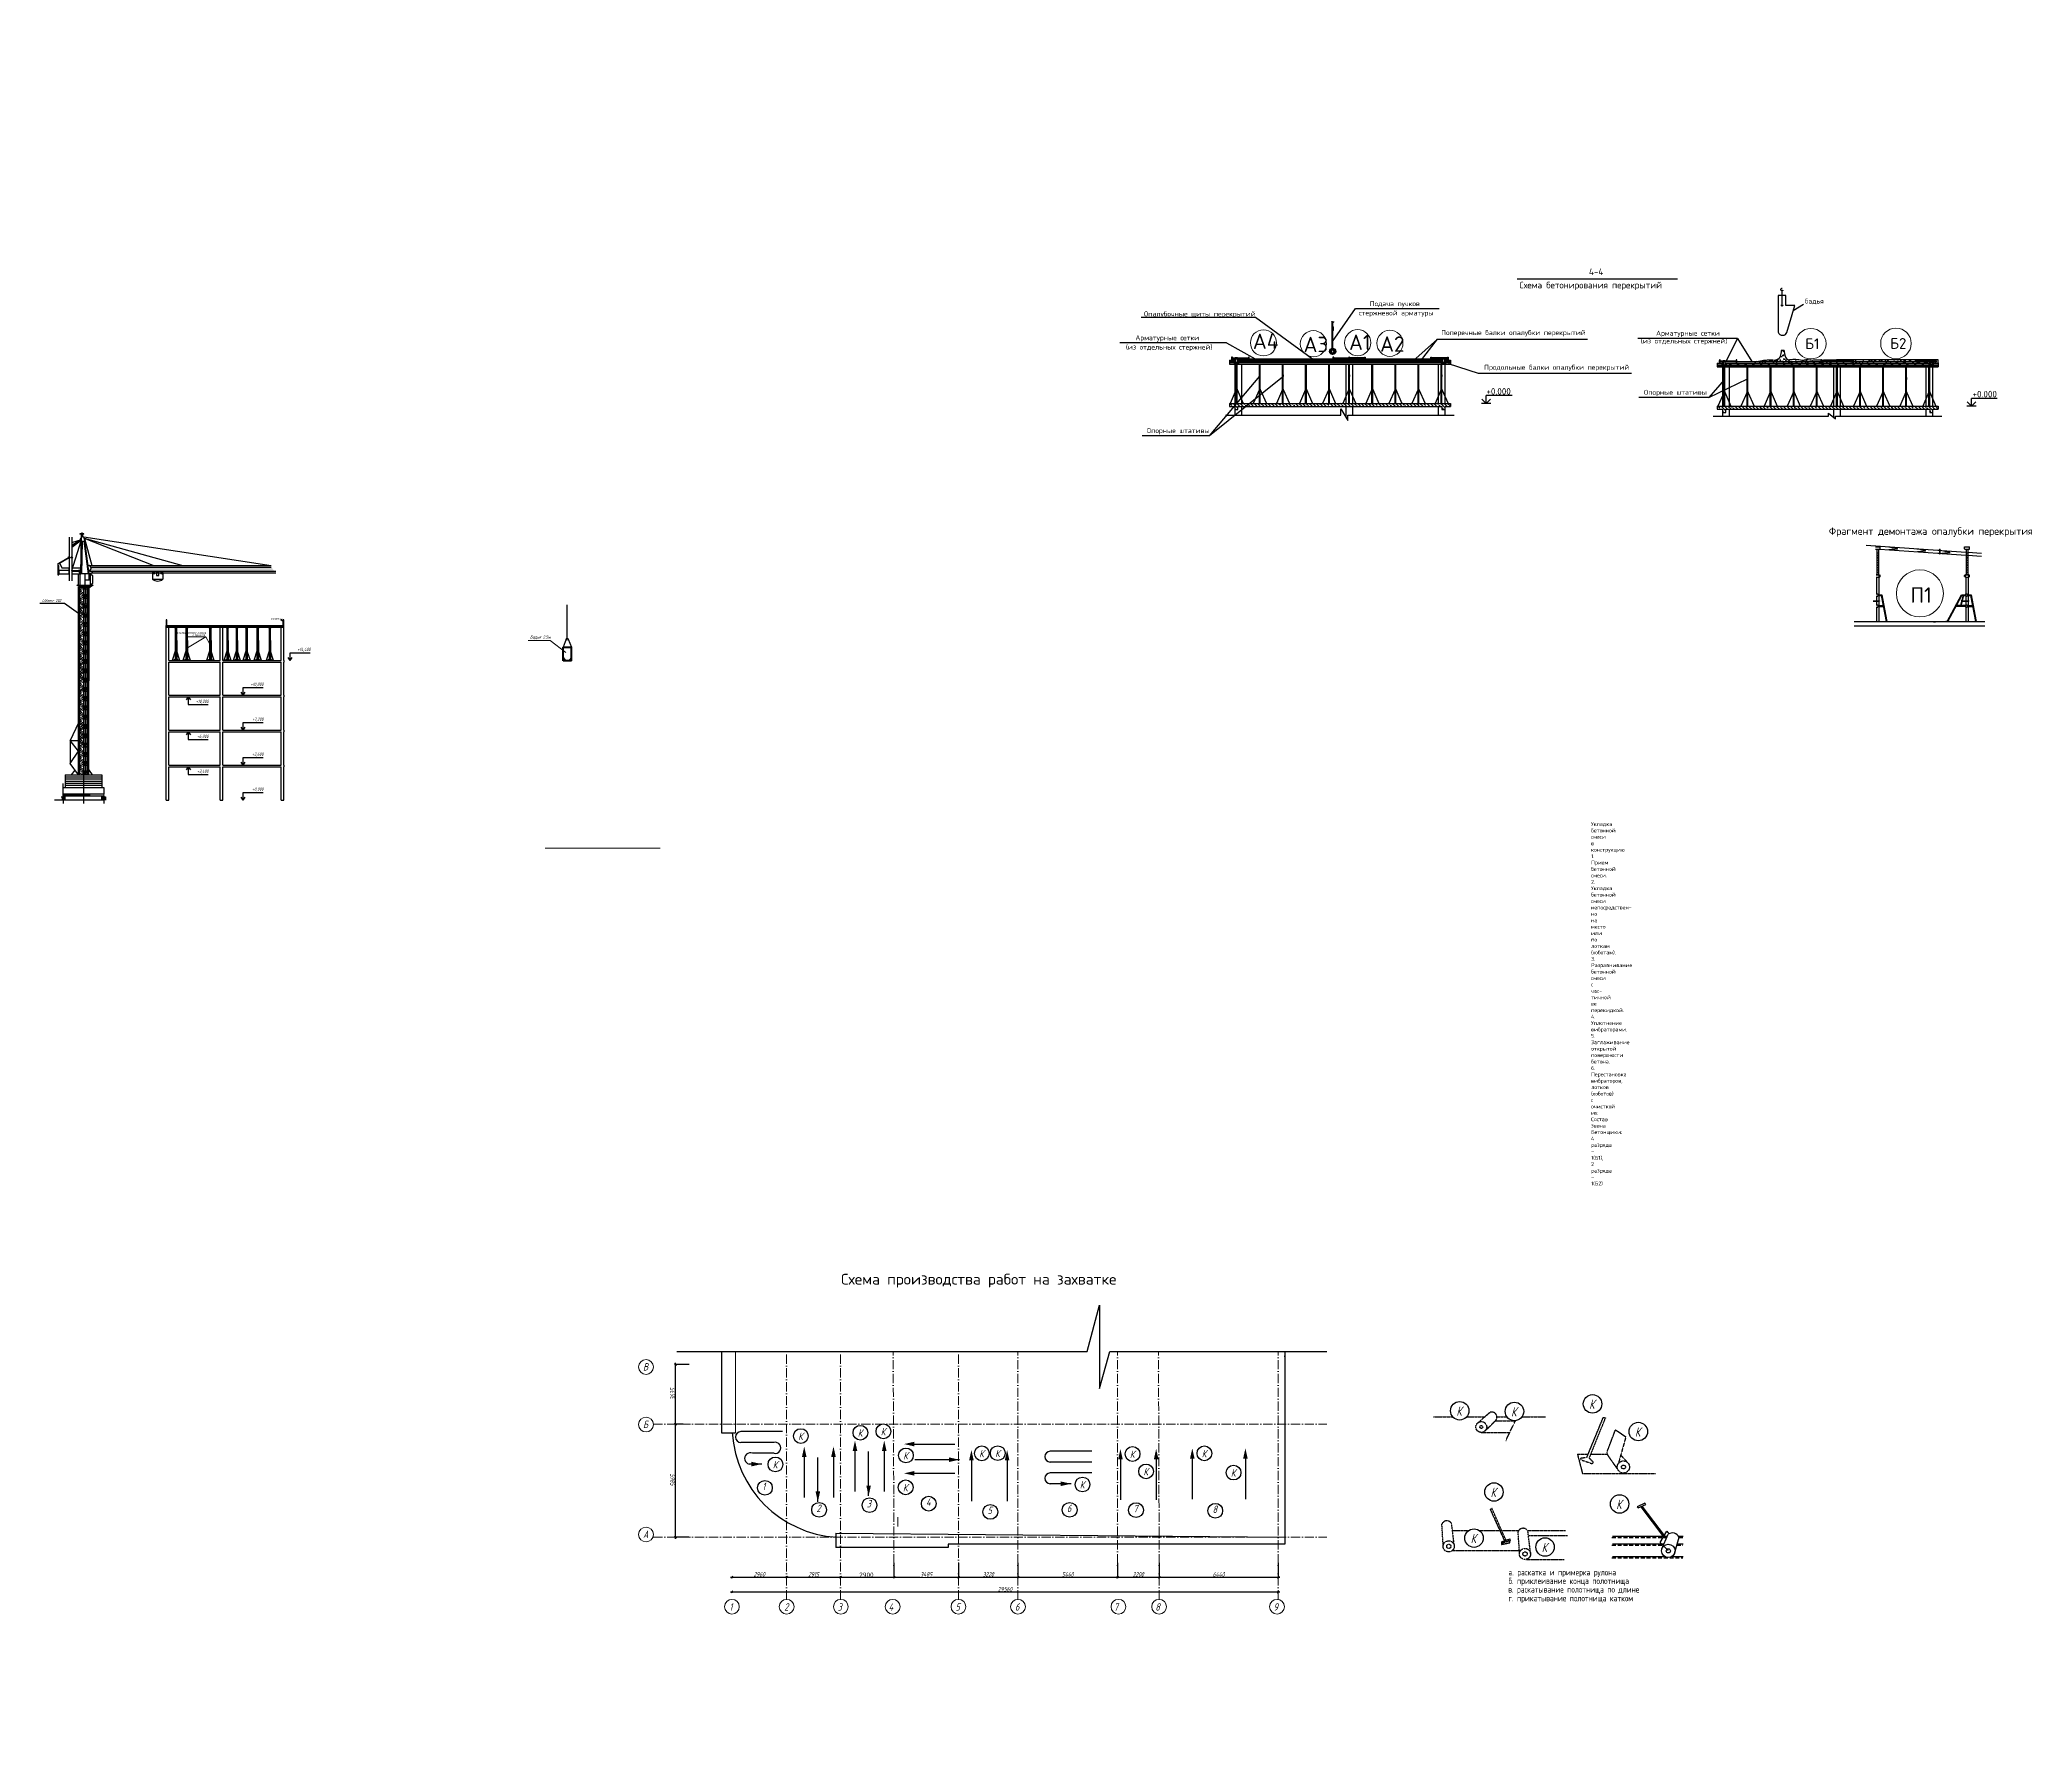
# Model space of a CAD drawing. Header units: millimetres. Extents: x 5763 to 12018931, y 39842 to 3600577.
# Drawn here: x 653716 to 912497, y 98956 to 318721 of the extents above; entities that cross this region are included whole.
import ezdxf

# ---------------------------------------------------------------- set-up
doc = ezdxf.new("R2010")
doc.units = ezdxf.units.MM
for name, pattern in [('ACAD_ISO10W100', [18, 12, -3, 0, -3]), ('CENTER', [8, 5, -1, 1, -1]), ('DASHED', [0.75, 0.5, -0.25])]:
    doc.linetypes.add(name, pattern=pattern)
for name, color, linetype in [('!Форматы', 7, 'Continuous'), ('1SERV2', 9, 'Continuous'), ('армирование', 6, 'Continuous'), ('Архитектура', 7, 'Continuous'), ('доп сетки', 120, 'Continuous'), ('опалубочные щиты', 40, 'Continuous'), ('Размеры', 7, 'Continuous'), ('СТОЙКА', 7, 'Continuous'), ('тонкие', 2, 'Continuous')]:
    doc.layers.add(name, color=color, linetype=linetype)
for name, color, linetype, lineweight in [('1УЗЕЛS', 30, 'Continuous', 40), ('A_Raz_1_serv', 1, 'Continuous', 15), ('AXESD', 255, 'Continuous', 20), ('AXESM', 255, 'Continuous', 25), ('Все названия', 7, 'Continuous', 30), ('Обвод', 14, 'Continuous', 35), ('Основные', 7, 'Continuous', 30), ('разм', 5, 'Continuous', 15), ('толстые', 6, 'Continuous', 60), ('тонкая', 7, 'Continuous', 20)]:
    doc.layers.add(name, color=color, linetype=linetype, lineweight=lineweight)
doc.styles.add('Arial', font='arialbi.ttf', dxfattribs={"height": 1.8})
doc.styles.add('ISOCPEUR', font='isocpeur.ttf')
doc.styles.add('MStandart', font='romans.shx', dxfattribs={"width": 0.85, "height": 3})
doc.styles.get("Standard").update_dxf_attribs({"font": 'romans.shx', "width": 0.7, "oblique": 15, "height": 500})
doc.styles.add('style1', font='romans.shx', dxfattribs={"width": 0.7})
doc.styles.add('VSSP_ROMANS07', font='romans.shx', dxfattribs={"width": 0.7, "oblique": 15, "height": 250})
doc.dimstyles.new('1_100', dxfattribs={"dimtxt": 2.5, "dimasz": 2.5, "dimexe": 1.25, "dimexo": 0.625, "dimtad": 1, "dimlfac": 100, "dimtxsty": 'Arial', "dimblk": 'ARCHTICK', "dimcen": 2.5, "dimadec": 0, "dimazin": 0, "dimtfac": 1, "dimtmove": 0, "dimatfit": 3, "dimfxl": 1, "dimarcsym": 0})
doc.dimstyles.new('VSSP-100', dxfattribs={"dimscale": 100, "dimtxt": 2.5, "dimasz": 2.5, "dimexe": 1.25, "dimexo": 0.625, "dimtad": 1, "dimdec": 0, "dimrnd": 0.001, "dimzin": 1, "dimtxsty": 'VSSP_ROMANS07', "dimblk": 'OBLIQUE', "dimcen": 2.5, "dimdle": 2, "dimaunit": 1, "dimadec": 3, "dimazin": 2, "dimtfac": 1, "dimtdec": 0, "dimtix": 1, "dimtmove": 2, "dimatfit": 3, "dimldrblk": 'OBLIQUE', "dimfxl": 1.25, "dimtolj": 1, "dimtzin": 0, "dimarcsym": 0})
pattern_1 = [(50, (5111907.35, 713159.9), (1093.10801, -95.63451), [114.3, -1257.3]), (355, (5111907.3, 713159.9), (-211.45696, 1146.33986), [91.44, -1005.84]), (100.451, (5111998.4, 713152), (881.655, 1050.70013), [97.14, -1068.54]), (46.1842, (5111907.3, 713464.7), (1626.47425, -252.25397), [171.45, -1885.95]), (96.6356, (5112042.9, 713443.7), (1424.4254, 1484.55334), [145.71, -1602.81]), (351.184, (5111907.3, 713464.7), (1424.42763, 1484.5507), [137.16, -1508.76]), (21, (5112059.75, 713388.5), (909.68928, -613.59311), [114.3, -1257.3]), (326, (5112059.7, 713388.5), (370.81217, 1105.1278), [91.44, -1005.84]), (71.4514, (5112135.6, 713337.4), (1280.49894, 491.53715), [97.14, -1068.54]), (37.5, (5111907.35, 713159.93), (18.53162, 507.330233), [0, -993.648, 0, -1021.08, 0, -1009.65]), (7.5, (5111907.35, 713159.93), (400.917975, 601.08345), [0, -582.168, 0, -970.788, 0, -384.81]), (327.5, (5111567.5, 713159.93), (813.54357, -34.372464), [0, -381, 0, -1188.72, 0, -1577.34]), (317.5, (5111415.1, 713159.9), (888.77509, 152.55895), [0, -495.3, 0, -789.432, 0, -1120.14])]

msp = doc.modelspace()

# ---------------------------------------------------------------- texts
at = {"color": 0, "lineweight": 20, "style": 'ISOCPEUR'}
for s, p in [('Схема бетонирования перекрытий', (845890.55538, 286445.57269)), ('4-4', (854928.77094, 288179.67942)), ('+0.000', (841613.87104, 272647.71997)), ('+0.000', (904754.38818, 272291.53018))]:
    msp.add_text(s, height=851.968, dxfattribs=at).set_placement(p)
msp.add_text('бадья', height=625).set_placement((882982.2459, 284477.75938))
at = {"color": 7, "lineweight": 18, "ltscale": 0.5, "style": 'MStandart'}
msp.add_text('Схема производства работ на захватке', height=1400, dxfattribs=at).set_placement((757782.92664, 157076.86699))
at = {"color": 7, "lineweight": 18, "ltscale": 0.5, "style": 'style1', "width": 0.7}
for s, p in [('а. раскатка и примерка рулона', (844478.87505, 119306.70085)), ('в. раскатывание полотнища по длине', (844441.06177, 117082.60956)), ('б. приклеивание конца полотнища', (844478.87505, 118202.29274)), ('г. прикатывание полотнища катком', (844478.87505, 115945.15343))]:
    msp.add_text(s, height=800, dxfattribs=at).set_placement(p)
at = {"insert": (754759.90608, 318702.8791), "char_height": 2.5, "width": 119.4698774, "attachment_point": 1, "style": 'ISOCPEUR'}
msp.add_mtext('Напряжение          42 В\\Pмощность            0,75кВт\\Pдлина вала          3м\\Pдиаметр наконечника 51 мм\\Pдлина наконечника   410 мм', dxfattribs=at)
at = {"lineweight": 20, "attachment_point": 1, "style": 'ISOCPEUR'}
for s, width, insert, char_height in [('А4', 22.7287554, (811279.46932, 280582.0581), 2000), ('А3', 22.7287554, (817863.48281, 280162.63522), 2000), ('А1', 22.7287554, (823770.44194, 280449.19274), 2000), ('А2', 22.7287554, (827804.34723, 280217.53279), 2000), ('Б1', 16.1483226, (883012.85428, 279956.59274), 1400), ('Б2', 16.1483226, (894057.97452, 279994.66796), 1400), ('П1', 22.7287554, (896691.18416, 247622.4513), 2000), ('Укладка бетонной смеси в конструкцию\\P1. Прием бетонной смеси. 2. Укладка бетонной смеси непосредствен-\\Pно на место или по лоткам (хоботам). 3. Разравнивание бетонной смеси с час-\\Pтичной ее перекидкой. 4. Уплотнение вибраторами. 5. Заглаживание открытой\\Pповерхности бетона. 6. Перестановка вибраторов, лотков (хоботов) с очисткой\\Pих.\\PСостав звена\\PБетонщики: 4 разряда – 1(Б1), 2 разряда – 1(Б2)', 95.6764377, (855205.99555, 217135.09168), 500)]:
    msp.add_mtext_dynamic_manual_height_columns(s, width=width, gutter_width=12.5, heights=[0], dxfattribs=dict(at, insert=insert, char_height=char_height))
at = {"attachment_point": 1}
for s, width, gutter_width, insert, char_height in [('ограждение', 1391.6483977, 2500, (683720.25769, 243659.48441), 240), ('К', 1227.9810389, 12.5, (837709.10584, 141238.24967), 1200), ('К', 1227.9810389, 12.5, (844818.5929, 141151.99376), 1200), ('К', 1227.9810389, 12.5, (854959.44946, 142135.12613), 1200), ('К', 1227.9810389, 12.5, (752211.90744, 137843.45649), 960), ('К', 1227.9810389, 12.5, (759953.9442, 138276.90384), 960), ('К', 1227.9810389, 12.5, (762943.37036, 138458.46696), 960), ('К', 1227.9810389, 12.5, (860907.72185, 138543.6549), 1200), ('К', 1227.9810389, 12.5, (765859.7356, 135330.52728), 960), ('К', 1227.9810389, 12.5, (775726.1546, 135599.85895), 960), ('К', 1227.9810389, 12.5, (777795.43714, 135628.1745), 960), ('К', 1227.9810389, 12.5, (795297.10482, 135521.56156), 960), ('К', 1227.9810389, 12.5, (804633.04816, 135598.04237), 960), ('К', 1227.9810389, 12.5, (748916.36432, 134162.34423), 960), ('К', 1227.9810389, 12.5, (797054.57751, 133256.32204), 960), ('К', 1227.9810389, 12.5, (808416.62336, 133106.27928), 960), ('1', 1227.9810389, 12.5, (747548.26135, 131355.99363), 960), ('К', 1227.9810389, 12.5, (765823.64459, 131184.53946), 960), ('К', 1227.9810389, 12.5, (788798.17395, 131557.45398), 960), ('К', 1227.9810389, 12.5, (842153.74167, 130693.90119), 1200), ('2', 1227.9810389, 12.5, (754591.21539, 128497.89014), 960), ('3', 1227.9810389, 12.5, (761133.27982, 129104.58372), 960), ('4', 1227.9810389, 12.5, (768827.02139, 129304.76827), 960), ('5', 1227.9810389, 12.5, (776821.36909, 128229.55171), 960), ('6', 1227.9810389, 12.5, (787124.88976, 128496.44196), 960), ('7', 1227.9810389, 12.5, (795750.86165, 128457.81518), 960), ('8', 1227.9810389, 12.5, (806043.07877, 128373.99163), 960), ('К', 1227.9810389, 12.5, (858474.2782, 129140.03021), 1200), ('К', 1227.9810389, 12.5, (839569.94635, 124706.11206), 1200), ('К', 1227.9810389, 12.5, (848795.51488, 123549.00025), 1200)]:
    msp.add_mtext_dynamic_manual_height_columns(s, width=width, gutter_width=gutter_width, heights=[0], dxfattribs=dict(at, insert=insert, char_height=char_height))
at = {"layer": '1SERV2', "color": 7}
for s, insert, char_height, width, attachment_point in [('Libherr 202', (654006.8434, 246111.28473), 395.6126864, 3011.9936168, 1), ('Бадья 2.5м', (720046.16092, 241382.35177), 439.569652, 3652.9255278, 3), ('+14,400', (688864.4882, 239779.99113), 439.569652, 3652.9255278, 3), ('+10,200', (675620.03254, 233034.02594), 439.569652, 3652.9255278, 3), ('+10,800', (682747.8721, 235243.99113), 439.569652, 3652.9255278, 3), ('+7,200', (682747.8721, 230707.99113), 439.569652, 3652.9255278, 3), ('+6,800', (675620.03254, 228498.02594), 439.569652, 3652.9255278, 3), ('+3,600', (682747.8721, 226171.99113), 439.569652, 3652.9255278, 3), ('+3,400', (675620.03254, 223962.02594), 439.569652, 3652.9255278, 3), ('+0,000', (682747.8721, 221635.99113), 439.569652, 3652.9255278, 3)]:
    msp.add_mtext(s, dxfattribs=dict(at, insert=insert, char_height=char_height, width=width, attachment_point=attachment_point))
at = {"layer": 'A_Raz_1_serv', "color": 7, "linetype": 'Continuous'}
for s, height, p in [('Стойка телескопическая', 224.2702304, (671560.15197, 241607.20127)), ('с треногой', 224.27023, (673559.51511, 241311.22126))]:
    msp.add_text(s, height=height, dxfattribs=at).set_placement(p)
at = {"layer": 'Архитектура', "lineweight": 20, "style": 'VSSP_ROMANS07', "oblique": 15, "width": 0.7}
msp.add_text('В', height=960, dxfattribs=at).set_placement((732061.77497, 145913.06776))
at = {"layer": 'Архитектура', "color": 7, "lineweight": 20, "style": 'VSSP_ROMANS07', "oblique": 15, "width": 0.7}
for s, p in [('Б', (732061.71971, 138435.67749)), ('А', (732061.71971, 124157.06776)), ('1', (743280.32317, 114735.64373)), ('2', (750410.06878, 114735.64373)), ('3', (757341.50979, 114735.64373)), ('4', (763960.06345, 114735.64373)), ('5', (772649.46468, 114735.64373)), ('6', (780379.86284, 114735.64373)), ('7', (793221.68702, 114735.64373)), ('8', (798611.1187, 114735.64373)), ('9', (813957.71914, 114735.64373))]:
    msp.add_text(s, height=960, dxfattribs=at).set_placement(p)
at = {"layer": 'Все названия', "color": 7, "style": 'ISOCPEUR'}
for s, p in [('Тех. характеристика ', (754761.03556, 318718.14086)), ('вибратора ИВ-117А', (754761.03556, 318711.24264))]:
    msp.add_text(s, height=2.5, dxfattribs=at).set_placement(p)
at = {"layer": 'разм', "color": 0, "linetype": 'Continuous', "style": 'ISOCPEUR'}
for s, p in [('Подача пучков', (826450.106, 284144.72757)), ('Опалубочные щиты перекрытий', (797132.51004, 282816.34173)), ('стержневой арматуры', (825051.20726, 282935.34405)), ('Арматурные сетки ', (796020.36818, 279710.51864)), ('Поперечные балки опалубки перекрытий', (835738.52982, 280386.02845)), ('(из отдельных стержней)', (861665.08351, 279294.53709)), ('Арматурные сетки ', (863647.43129, 280312.57316)), ('(из отдельных стержней)', (794780.36764, 278500.55064)), (' Продольные балки опалубки перекрытий', (840862.99763, 275881.37908)), ('Опорные штативы', (862080.27972, 272629.90396)), ('Опорные штативы', (797504.27872, 267658.9857))]:
    msp.add_text(s, height=642.2, dxfattribs=at).set_placement(p)
at = {"layer": 'тонкая', "style": 'ISOCPEUR'}
msp.add_text('Фрагмент демонтажа опалубки перекрытия', height=956.25, dxfattribs=at).set_placement((886091.89683, 254440.75963))

# ---------------------------------------------------------------- blocks, each defined once
blk = doc.blocks.new('_OBLIQUE')
at = {"color": 0, "linetype": 'ByBlock'}
blk.add_line((-0.5, -0.5), (0.5, 0.5), dxfattribs=at)
blk = doc.blocks.new('*D48')
at = {"layer": 'Defpoints', "color": 0, "transparency": 16777216}
for p in [(743611, 119080), (750717, 119080), (750717, 119080)]:
    blk.add_point(p, dxfattribs=at)
at = {"layer": 'Архитектура', "color": 0, "lineweight": -2, "transparency": 16777216}
for p, q in [((743411, 119080), (750917, 119080)), ((743611, 119080), (743611, 118955)), ((750717, 119080), (750717, 119205))]:
    blk.add_line(p, q, dxfattribs=at)
at = {"layer": 'Архитектура', "color": 0, "lineweight": -2, "transparency": 16777216, "xscale": 250, "yscale": 250, "zscale": 250, "rotation": 180}
blk.add_blockref('_OBLIQUE', (743611, 119080), dxfattribs=at)
at = {"layer": 'Архитектура', "color": 0, "lineweight": -2, "transparency": 16777216, "xscale": 250, "yscale": 250, "zscale": 250}
blk.add_blockref('_OBLIQUE', (750717, 119080), dxfattribs=at)
at = {"layer": 'Архитектура', "color": 0, "lineweight": 20, "transparency": 16777216, "insert": (747164, 119442), "char_height": 250, "attachment_point": 5, "style": 'VSSP_ROMANS07'}
blk.add_mtext('\\A1;{\\H2.4x;2960}', dxfattribs=at)
blk = doc.blocks.new('*D49')
at = {"layer": 'Defpoints', "color": 0, "transparency": 16777216}
for p in [(743611, 117160), (814557, 117160), (814557, 117160)]:
    blk.add_point(p, dxfattribs=at)
at = {"layer": 'Архитектура', "color": 0, "lineweight": -2, "transparency": 16777216}
for p, q in [((743411, 117160), (814757, 117160)), ((743611, 117160), (743611, 117035)), ((814557, 117160), (814557, 117285))]:
    blk.add_line(p, q, dxfattribs=at)
at = {"layer": 'Архитектура', "color": 0, "lineweight": -2, "transparency": 16777216, "xscale": 250, "yscale": 250, "zscale": 250, "rotation": 180}
blk.add_blockref('_OBLIQUE', (743611, 117160), dxfattribs=at)
at = {"layer": 'Архитектура', "color": 0, "lineweight": -2, "transparency": 16777216, "xscale": 250, "yscale": 250, "zscale": 250}
blk.add_blockref('_OBLIQUE', (814557, 117160), dxfattribs=at)
at = {"layer": 'Архитектура', "color": 0, "lineweight": 20, "transparency": 16777216, "insert": (779084, 117522), "char_height": 250, "attachment_point": 5, "style": 'VSSP_ROMANS07'}
blk.add_mtext('\\A1;{\\H2.4x;29560}', dxfattribs=at)
blk = doc.blocks.new('*D50')
at = {"layer": 'Defpoints', "color": 0, "transparency": 16777216}
for p in [(750717, 119080), (757715, 119080), (757715, 119080)]:
    blk.add_point(p, dxfattribs=at)
at = {"layer": 'Архитектура', "color": 0, "lineweight": -2, "transparency": 16777216}
for p, q in [((750517, 119080), (757915, 119080)), ((750717, 119080), (750717, 119205)), ((757715, 119080), (757715, 119205))]:
    blk.add_line(p, q, dxfattribs=at)
at = {"layer": 'Архитектура', "color": 0, "lineweight": -2, "transparency": 16777216, "xscale": 250, "yscale": 250, "zscale": 250, "rotation": 180}
blk.add_blockref('_OBLIQUE', (750717, 119080), dxfattribs=at)
at = {"layer": 'Архитектура', "color": 0, "lineweight": -2, "transparency": 16777216, "xscale": 250, "yscale": 250, "zscale": 250}
blk.add_blockref('_OBLIQUE', (757715, 119080), dxfattribs=at)
at = {"layer": 'Архитектура', "color": 0, "lineweight": 20, "transparency": 16777216, "insert": (754216, 119442), "char_height": 250, "width": 61153.46, "attachment_point": 5, "style": 'VSSP_ROMANS07'}
blk.add_mtext('\\A1;{\\H2.4x;2915}', dxfattribs=at)
blk = doc.blocks.new('*D45')
at = {"layer": 'Defpoints', "color": 0, "transparency": 16777216}
for p in [(736291, 138949), (736741, 138949), (738055, 124261)]:
    blk.add_point(p, dxfattribs=at)
at = {"layer": 'Архитектура', "color": 0, "lineweight": -2, "transparency": 16777216}
for p, q in [((736678, 138949), (736166, 138949)), ((736291, 124061), (736291, 139149)), ((737992, 124261), (736166, 124261))]:
    blk.add_line(p, q, dxfattribs=at)
at = {"layer": 'Архитектура', "color": 0, "lineweight": -2, "transparency": 16777216, "xscale": 250, "yscale": 250, "zscale": 250}
for p, rotation in [((736291, 138949), 90), ((736291, 124261), 270)]:
    blk.add_blockref('_OBLIQUE', p, dxfattribs=dict(at, rotation=rotation))
at = {"layer": 'Архитектура', "color": 0, "lineweight": 20, "transparency": 16777216, "insert": (735928, 131605), "char_height": 250, "width": 65299.15, "attachment_point": 5, "rotation": 90, "style": 'VSSP_ROMANS07'}
blk.add_mtext('\\A1;{\\H2.4x;5865}', dxfattribs=at)
blk = doc.blocks.new('*D46')
at = {"layer": 'Defpoints', "color": 0, "transparency": 16777216}
for p in [(736291, 146704), (738112, 146704), (737318, 138949)]:
    blk.add_point(p, dxfattribs=at)
at = {"layer": 'Архитектура', "color": 0, "lineweight": -2, "transparency": 16777216}
for p, q in [((738049, 146704), (736166, 146704)), ((736291, 138749), (736291, 146904)), ((737256, 138949), (736166, 138949))]:
    blk.add_line(p, q, dxfattribs=at)
at = {"layer": 'Архитектура', "color": 0, "lineweight": -2, "transparency": 16777216, "xscale": 250, "yscale": 250, "zscale": 250}
for p, rotation in [((736291, 146704), 90), ((736291, 138949), 270)]:
    blk.add_blockref('_OBLIQUE', p, dxfattribs=dict(at, rotation=rotation))
at = {"layer": 'Архитектура', "color": 0, "lineweight": 20, "transparency": 16777216, "insert": (735928, 142826), "char_height": 250, "attachment_point": 5, "rotation": 90, "style": 'VSSP_ROMANS07'}
blk.add_mtext('\\A1;{\\H2.4x;3635}', dxfattribs=at)
blk = doc.blocks.new('*D47')
at = {"layer": 'Defpoints', "color": 0, "transparency": 16777216}
for p in [(773035, 121000), (780765, 121000), (780765, 119080)]:
    blk.add_point(p, dxfattribs=at)
at = {"layer": 'Архитектура', "color": 0, "lineweight": -2, "transparency": 16777216}
for p, q in [((772835, 119080), (780965, 119080)), ((773035, 120937), (773035, 118955)), ((780765, 120937), (780765, 118955))]:
    blk.add_line(p, q, dxfattribs=at)
at = {"layer": 'Архитектура', "color": 0, "lineweight": -2, "transparency": 16777216, "xscale": 250, "yscale": 250, "zscale": 250, "rotation": 180}
blk.add_blockref('_OBLIQUE', (773035, 119080), dxfattribs=at)
at = {"layer": 'Архитектура', "color": 0, "lineweight": -2, "transparency": 16777216, "xscale": 250, "yscale": 250, "zscale": 250}
blk.add_blockref('_OBLIQUE', (780765, 119080), dxfattribs=at)
at = {"layer": 'Архитектура', "color": 0, "lineweight": 20, "transparency": 16777216, "insert": (776900, 119442), "char_height": 250, "width": 87154.5, "attachment_point": 5, "style": 'VSSP_ROMANS07'}
blk.add_mtext('\\A1;{\\H2.4x;3220}', dxfattribs=at)
blk = doc.blocks.new('*D54')
at = {"layer": 'Defpoints', "color": 0, "transparency": 16777216}
for p in [(793676, 121000), (799099, 121000), (799099, 119079)]:
    blk.add_point(p, dxfattribs=at)
at = {"layer": 'Архитектура', "color": 0, "lineweight": -2, "transparency": 16777216}
for p, q in [((793476, 119079), (799299, 119079)), ((793676, 120937), (793676, 118954)), ((799099, 120937), (799099, 118954))]:
    blk.add_line(p, q, dxfattribs=at)
at = {"layer": 'Архитектура', "color": 0, "lineweight": -2, "transparency": 16777216, "xscale": 250, "yscale": 250, "zscale": 250, "rotation": 180}
blk.add_blockref('_OBLIQUE', (793676, 119079), dxfattribs=at)
at = {"layer": 'Архитектура', "color": 0, "lineweight": -2, "transparency": 16777216, "xscale": 250, "yscale": 250, "zscale": 250}
blk.add_blockref('_OBLIQUE', (799099, 119079), dxfattribs=at)
at = {"layer": 'Архитектура', "color": 0, "lineweight": 20, "transparency": 16777216, "insert": (796387, 119442), "char_height": 250, "width": 65741.77, "attachment_point": 5, "style": 'VSSP_ROMANS07'}
blk.add_mtext('\\A1;{\\H2.4x;2200}', dxfattribs=at)
blk = doc.blocks.new('*D55')
at = {"layer": 'Defpoints', "color": 0, "transparency": 16777216}
for p in [(799099, 121000), (814557, 121000), (814557, 119080)]:
    blk.add_point(p, dxfattribs=at)
at = {"layer": 'Архитектура', "color": 0, "lineweight": -2, "transparency": 16777216}
for p, q in [((798899, 119080), (814757, 119080)), ((799099, 120937), (799099, 118955)), ((814557, 120937), (814557, 118955))]:
    blk.add_line(p, q, dxfattribs=at)
at = {"layer": 'Архитектура', "color": 0, "lineweight": -2, "transparency": 16777216, "xscale": 250, "yscale": 250, "zscale": 250, "rotation": 180}
blk.add_blockref('_OBLIQUE', (799099, 119080), dxfattribs=at)
at = {"layer": 'Архитектура', "color": 0, "lineweight": -2, "transparency": 16777216, "xscale": 250, "yscale": 250, "zscale": 250}
blk.add_blockref('_OBLIQUE', (814557, 119080), dxfattribs=at)
at = {"layer": 'Архитектура', "color": 0, "lineweight": 20, "transparency": 16777216, "insert": (806828, 119442), "char_height": 250, "width": 77202.16, "attachment_point": 5, "style": 'VSSP_ROMANS07'}
blk.add_mtext('\\A1;{\\H2.4x;6440}', dxfattribs=at)
blk = doc.blocks.new('*D51')
at = {"layer": 'Defpoints', "color": 0, "transparency": 16777216}
for p in [(764658, 121001), (773035, 119476), (773035, 119081)]:
    blk.add_point(p, dxfattribs=at)
at = {"layer": 'Архитектура', "color": 0, "lineweight": -2, "transparency": 16777216}
for p, q in [((764458, 119081), (773235, 119081)), ((764658, 120938), (764658, 118956)), ((773035, 119413), (773035, 118956))]:
    blk.add_line(p, q, dxfattribs=at)
at = {"layer": 'Архитектура', "color": 0, "lineweight": -2, "transparency": 16777216, "xscale": 250, "yscale": 250, "zscale": 250, "rotation": 180}
blk.add_blockref('_OBLIQUE', (764658, 119081), dxfattribs=at)
at = {"layer": 'Архитектура', "color": 0, "lineweight": -2, "transparency": 16777216, "xscale": 250, "yscale": 250, "zscale": 250}
blk.add_blockref('_OBLIQUE', (773035, 119081), dxfattribs=at)
at = {"layer": 'Архитектура', "color": 0, "lineweight": 20, "transparency": 16777216, "insert": (768846, 119443), "char_height": 250, "attachment_point": 5, "style": 'VSSP_ROMANS07', "bg_fill": 3, "box_fill_scale": 1.1, "bg_fill_color": 256, "bg_fill_true_color": 13158600, "bg_fill_transparency": 0}
blk.add_mtext('\\A1;{\\H2.4x;3485}', dxfattribs=at)
blk = doc.blocks.new('*D52')
at = {"layer": '!Форматы', "color": 0, "lineweight": -2, "transparency": 16777216}
for p, q in [((780565, 119079), (793883, 119079)), ((780765, 119079), (780765, 118954)), ((793683, 119079), (793683, 119204))]:
    blk.add_line(p, q, dxfattribs=at)
at = {"layer": 'Defpoints', "color": 0, "transparency": 16777216}
for p in [(780765, 119080), (793683, 119079), (793683, 119079)]:
    blk.add_point(p, dxfattribs=at)
at = {"layer": '!Форматы', "color": 0, "lineweight": -2, "transparency": 16777216, "xscale": 250, "yscale": 250, "zscale": 250, "rotation": 180}
blk.add_blockref('_OBLIQUE', (780765, 119079), dxfattribs=at)
at = {"layer": '!Форматы', "color": 0, "lineweight": -2, "transparency": 16777216, "xscale": 250, "yscale": 250, "zscale": 250}
blk.add_blockref('_OBLIQUE', (793683, 119079), dxfattribs=at)
at = {"layer": '!Форматы', "color": 0, "lineweight": 20, "transparency": 16777216, "insert": (787224, 119442), "char_height": 250, "attachment_point": 5, "style": 'VSSP_ROMANS07'}
blk.add_mtext('\\A1;{\\H2.4x;5440}', dxfattribs=at)
blk = doc.blocks.new('_ArchTick')
at = {"color": 0, "linetype": 'ByBlock', "const_width": 0.15}
blk.add_lwpolyline([(-0.5, -0.5), (0.5, 0.5)], dxfattribs=at)
blk = doc.blocks.new('*D53')
at = {"color": 0, "lineweight": -2, "ltscale": 100, "transparency": 16777216}
for p, q in [((757715, 119080), (757715, 119081)), ((757715, 119080), (764445, 119080)), ((764445, 119080), (764445, 119081))]:
    blk.add_line(p, q, dxfattribs=at)
at = {"layer": 'Defpoints', "color": 0, "ltscale": 100, "transparency": 16777216}
for p in [(757715, 119080), (764445, 119080), (764445, 119080)]:
    blk.add_point(p, dxfattribs=at)
at = {"color": 0, "lineweight": -2, "ltscale": 100, "transparency": 16777216, "xscale": 2.5, "yscale": 2.5, "zscale": 2.5, "rotation": 180}
blk.add_blockref('_ArchTick', (757715, 119080), dxfattribs=at)
at = {"color": 0, "lineweight": -2, "ltscale": 100, "transparency": 16777216, "xscale": 2.5, "yscale": 2.5, "zscale": 2.5}
blk.add_blockref('_ArchTick', (764445, 119080), dxfattribs=at)
at = {"color": 0, "ltscale": 100, "transparency": 16777216, "insert": (761080, 119380), "char_height": 1.8, "width": 558.51, "attachment_point": 5, "style": 'Arial'}
blk.add_mtext('{\\Fromans|c204;\\H333.33333x;2900}', dxfattribs=at)

# ---------------------------------------------------------------- dimensions: what is measured, and where the dimension line sits
at = {"layer": '!Форматы', "color": 1, "lineweight": 20}
dim = msp.add_linear_dim(base=(793682.82957, 119079.06672), p1=(780764.92063, 119079.54105), p2=(793682.82957, 119079.06672), text='{\\H2.4x;5440}', dimstyle='VSSP-100', override={"dimfxlon": 1}, dxfattribs=at)
dim.commit()
dim.dimension.update_dxf_attribs({"geometry": '*D52', "text_midpoint": (787223.8751, 119441.56672)})
at = {"layer": 'Архитектура', "color": 7, "lineweight": 20}
for base, p1, p2, text, picture, middle in [((736290.52287, 138949.1408), (738054.52267, 124261.1408), (736740.52287, 138949.1408), '{\\H2.4x;5865}', '*D45', (735928.02287, 131605.1408)), ((736290.52287, 146703.5408), (737318.4059, 138949.1408), (738111.96429, 146703.5408), '{\\H2.4x;3635}', '*D46', (735928.02287, 142826.3408))]:
    dim = msp.add_linear_dim(base=base, p1=p1, p2=p2, angle=90, text=text, dimstyle='VSSP-100', override={"dimfxl": 100}, dxfattribs=at)
    dim.commit()
    dim.dimension.update_dxf_attribs({"geometry": picture, "text_midpoint": middle})
for base, p1, p2, text, override, picture, middle in [((757714.615, 119079.54105), (750716.69158, 119079.54105), (757714.615, 119079.54105), '{\\H2.4x;2915}', {"dimfxlon": 1}, '*D50', (754215.65329, 119442.04105)), ((780764.92063, 119079.54105), (773034.52247, 120999.5408), (780764.92063, 120999.5408), '{\\H2.4x;3220}', {"dimadec": 3, "dimfxl": 100}, '*D47', (776899.72155, 119442.04105)), ((750716.69158, 119079.54105), (743610.51862, 119079.54105), (750716.69158, 119079.54105), '{\\H2.4x;2960}', {"dimfxlon": 1}, '*D48', (747163.6051, 119442.04105)), ((799098.51476, 119079.06672), (793676.11598, 120999.5408), (799098.51476, 120999.5408), '{\\H2.4x;2200}', {"dimfxl": 100}, '*D54', (796387.31537, 119441.56672)), ((814556.92247, 119079.54105), (799098.51476, 120999.5408), (814556.92247, 120999.5408), '{\\H2.4x;6440}', {"dimfxl": 100}, '*D55', (806827.71862, 119442.04105)), ((814556.92247, 117159.54105), (743610.51862, 117159.54105), (814556.92247, 117159.54105), '{\\H2.4x;29560}', {"dimfxlon": 1}, '*D49', (779083.72054, 117522.04105))]:
    dim = msp.add_linear_dim(base=base, p1=p1, p2=p2, text=text, dimstyle='VSSP-100', override=override, dxfattribs=at)
    dim.commit()
    dim.dimension.update_dxf_attribs({"geometry": picture, "text_midpoint": middle})

# ---------------------------------------------------------------- hatches: boundary and pattern name
h = msp.add_hatch(color=256)
h.dxf.hatch_style = 1
h.paths.add_polyline_path([(670226.82009, 243395.10936), (670106.82009, 243395.10936), (670106.82009, 242675.10936), (670226.82009, 242675.10936)])
h = msp.add_hatch(color=256)
h.dxf.hatch_style = 1
h.paths.add_polyline_path([(685406.82009, 243395.10936), (685286.82009, 243395.10936), (685286.82009, 242675.10936), (685406.82009, 242675.10936)])
h = msp.add_hatch()
h.set_pattern_fill('ANSI31', color=256, scale=36)
h.set_pattern_definition([(45, (146002.56, -462030.15), (-80.822305, 80.822305), [])])
h.paths.add_polyline_path([(685406.82009, 242675.10936), (677144.82009, 242675.10936), (670106.82009, 242675.10936), (670106.82009, 242459.10936), (685406.82009, 242459.10936)])
at = {"layer": 'AXESD'}
h = msp.add_hatch(dxfattribs=at)
h.set_pattern_fill('ESCHER', scale=19.780634, style=0)
h.set_pattern_definition([(60, (633286.14, 249711.77), (-602.9145, 0.0005), [552.671, -50.243]), (180, (633286.14, 249711.77), (301.457, -522.1395), [552.671, -50.243]), (300, (633286.14, 249711.77), (602.9145, 0.0005), [552.671, -50.243]), (60, (633336.4, 249711.77), (-602.9145, 0.0005), [100.4856, -502.428]), (300, (633336.4, 249711.77), (602.9145, 0.0005), [100.4856, -502.428]), (60, (633261, 249755.3), (-602.9145, 0.0005), [100.4856, -502.428]), (180, (633261, 249755.3), (301.457, -522.1395), [100.4856, -502.428]), (300, (633261, 249668.26), (602.9145, 0.0005), [100.4856, -502.428]), (180, (633261, 249668.26), (301.457, -522.1395), [100.4856, -502.428]), (60, (633085.16, 249711.77), (-602.9145, 0.0005), [100.4856, -502.428]), (300, (633085.16, 249711.77), (602.9145, 0.0005), [100.4856, -502.428]), (60, (633386.6, 249537.7), (-602.9145, 0.0005), [100.4856, -502.428]), (180, (633386.6, 249537.7), (301.457, -522.1395), [100.4856, -502.428]), (300, (633386.6, 249885.8), (602.9145, 0.0005), [100.4856, -502.428]), (180, (633386.6, 249885.8), (301.457, -522.1395), [100.4856, -502.428]), (0, (633386.6, 249798.8), (-301.457, 522.1395), [351.6997, -251.214]), (0, (633386.6, 249624.74), (-301.457, 522.1395), [351.6997, -251.214]), (120, (633311.26, 249842.3), (-602.9145, -0.0005), [351.6997, -251.214]), (120, (633160.53, 249755.3), (-602.9145, -0.0005), [351.6997, -251.214]), (240, (633160.53, 249668.26), (301.4576, -522.139), [351.6997, -251.214]), (240, (633311.26, 249581.23), (301.4576, -522.139), [351.6997, -251.214])])
h.paths.add_polyline_path([(660287.53925, 250254.65486), (683748.07856, 250254.65486, 0.0779389342), (683781.97909, 250209.97555), (684206.13698, 249711.76665), (660208.70487, 249711.76665), (660208.70487, 249864.82553), (660363.07133, 250119.42579)])
h = msp.add_hatch(dxfattribs=at)
h.set_pattern_fill('ESCHER', scale=39.561269, angle=90, style=0)
h.set_pattern_definition([(150, (657550.9, 227233), (-0.0009, -1205.83), [1105.34, -100.486]), (270, (657550.9, 227233), (1044.28, 602.914), [1105.34, -100.486]), (30, (657550.9, 227233), (-0.0009, 1205.83), [1105.34, -100.486]), (150, (657550.9, 227333.5), (-0.0009, -1205.83), [200.97, -1004.856]), (30, (657550.9, 227333.5), (-0.0009, 1205.83), [200.97, -1004.856]), (150, (657463.9, 227182.8), (-0.0009, -1205.83), [200.97, -1004.856]), (270, (657463.9, 227182.8), (1044.28, 602.914), [200.97, -1004.856]), (30, (657637.9, 227182.8), (-0.0009, 1205.83), [200.97, -1004.856]), (270, (657637.9, 227182.8), (1044.28, 602.914), [200.97, -1004.856]), (150, (657550.9, 226831.1), (-0.0009, -1205.83), [200.97, -1004.856]), (30, (657550.9, 226831.1), (-0.0009, 1205.83), [200.97, -1004.856]), (150, (657899, 227434), (-0.0009, -1205.83), [200.97, -1004.856]), (270, (657899, 227434), (1044.28, 602.914), [200.97, -1004.856]), (30, (657202.8, 227434), (-0.0009, 1205.83), [200.97, -1004.856]), (270, (657202.8, 227434), (1044.28, 602.914), [200.97, -1004.856]), (90, (657376.8, 227434), (-1044.28, -602.914), [703.4, -502.43]), (90, (657724.9, 227434), (-1044.28, -602.914), [703.4, -502.43]), (210, (657289.8, 227283.2), (0.0009, -1205.83), [703.4, -502.43]), (210, (657463.9, 226981.8), (0.0009, -1205.83), [703.4, -502.43]), (330, (657637.9, 226981.8), (1044.28, 602.915), [703.4, -502.43]), (330, (657812, 227283.2), (1044.28, 602.915), [703.4, -502.43])])
h.paths.add_polyline_path([(658900.03752, 247639.56814), (659941.38392, 247639.56814), (659941.38392, 227233.00362), (658900.03752, 227233.00362)])
h = msp.add_hatch(dxfattribs=at)
h.set_pattern_fill('ESCHER', scale=39.561269, angle=90, style=0)
h.set_pattern_definition([(150, (657549, 222416.8), (-0.0009, -1205.83), [1105.34, -100.486]), (270, (657549, 222416.8), (1044.28, 602.914), [1105.34, -100.486]), (30, (657549, 222416.8), (-0.0009, 1205.83), [1105.34, -100.486]), (150, (657549, 222517.3), (-0.0009, -1205.83), [200.97, -1004.856]), (30, (657549, 222517.3), (-0.0009, 1205.83), [200.97, -1004.856]), (150, (657462, 222366.6), (-0.0009, -1205.83), [200.97, -1004.856]), (270, (657462, 222366.6), (1044.28, 602.914), [200.97, -1004.856]), (30, (657636.1, 222366.6), (-0.0009, 1205.83), [200.97, -1004.856]), (270, (657636.1, 222366.6), (1044.28, 602.914), [200.97, -1004.856]), (150, (657549, 222014.9), (-0.0009, -1205.83), [200.97, -1004.856]), (30, (657549, 222014.9), (-0.0009, 1205.83), [200.97, -1004.856]), (150, (657897.1, 222617.8), (-0.0009, -1205.83), [200.97, -1004.856]), (270, (657897.1, 222617.8), (1044.28, 602.914), [200.97, -1004.856]), (30, (657201, 222617.8), (-0.0009, 1205.83), [200.97, -1004.856]), (270, (657201, 222617.8), (1044.28, 602.914), [200.97, -1004.856]), (90, (657375, 222617.8), (-1044.28, -602.914), [703.4, -502.43]), (90, (657723.1, 222617.8), (-1044.28, -602.914), [703.4, -502.43]), (210, (657288, 222467.1), (0.0009, -1205.83), [703.4, -502.43]), (210, (657462, 222165.6), (0.0009, -1205.83), [703.4, -502.43]), (330, (657636.1, 222165.6), (1044.28, 602.915), [703.4, -502.43]), (330, (657810.1, 222467.1), (1044.28, 602.915), [703.4, -502.43])])
h.paths.add_polyline_path([(659943.2301, 223290.1598), (658901.8837, 223290.1598), (658901.8837, 239507.72516), (659943.2301, 239507.72516)])
at = {"layer": 'доп сетки'}
h = msp.add_hatch(dxfattribs=at)
h.set_pattern_fill('AR-CONC', color=0, scale=6, style=0)
h.set_pattern_definition(pattern_1)
edge = h.paths.add_edge_path()
edge.add_spline(control_points=[(887081.19125, 277149.31217), (886810.2122, 277121.33568), (886460.81731, 277085.26336), (886030.05087, 277138.98466), (885764.9364, 277092.5326), (885520.15114, 277131.7146), (885308.22181, 277084.93364), (885196.65725, 277120.61437), (885140.02744, 277130.30442), (885131.19125, 277131.62957)], knot_values=[0, 0, 0, 0, 4.0681632479, 5.245406993, 6.4701920744, 8.0603626656, 8.9157669042, 9.6433421965, 9.7776009382, 9.7776009382, 9.7776009382, 9.7776009382], degree=3, periodic=0)
edge.add_line((885131.19125, 277131.62957), (885131.19125, 277056.44771))
edge.add_line((885131.19125, 277056.44771), (887081.19125, 277056.44771))
edge.add_line((887081.19125, 277056.44771), (887081.19125, 277149.31217))
h.paths.add_polyline_path([(887081.19125, 277056.44771), (887001.87114, 277056.44771, -0.4142135624), (887031.87114, 277026.44771, -1), (886971.87114, 277026.44771, -0.4142135624), (887001.87114, 277056.44771), (886401.87114, 277056.44771, -0.4142135624), (886431.87114, 277026.44771, -1), (886371.87114, 277026.44771, -0.4142135624), (886401.87114, 277056.44771), (885801.87114, 277056.44771, -0.4142135624), (885831.87114, 277026.44771, -1), (885771.87114, 277026.44771, -0.4142135624), (885801.87114, 277056.44771), (885201.87114, 277056.44771, -0.4142135624), (885231.87114, 277026.44771, -1), (885171.87114, 277026.44771, -0.4142135624), (885201.87114, 277056.44771), (885131.19125, 277056.44771), (885131.19125, 276949.31217), (887081.19125, 276949.31217)])
h.paths.add_polyline_path([(887081.19125, 276949.31217), (886614.70704, 276949.31217, -0.4142135624), (886644.70704, 276919.31217, -1), (886584.70704, 276919.31217, -0.4142135624), (886614.70704, 276949.31217), (886014.70704, 276949.31217, -0.4142135624), (886044.70704, 276919.31217, -1), (885984.70704, 276919.31217, -0.4142135624), (886014.70704, 276949.31217), (885414.70704, 276949.31217, -0.4142135624), (885444.70704, 276919.31217, -1), (885384.70704, 276919.31217, -0.4142135624), (885414.70704, 276949.31217), (885131.19125, 276949.31217), (885131.19125, 276749.31217), (887081.19125, 276749.31217)])
edge = h.paths.add_edge_path()
edge.add_line((885031.19125, 276949.31217), (884814.70704, 276949.31217))
edge.add_arc((884814.70704, 276919.31217), 30, 0.0000000002, 90, ccw=False)
edge.add_arc((884814.70704, 276919.31217), 30, -180, 0, ccw=False)
edge.add_arc((884814.70704, 276919.31217), 30, 90, 179.9999999998, ccw=False)
edge.add_line((884814.70704, 276949.31217), (884214.70704, 276949.31217))
edge.add_arc((884214.70704, 276919.31217), 30, 0.0000000002, 90, ccw=False)
edge.add_arc((884214.70704, 276919.31217), 30, -180, 0, ccw=False)
edge.add_arc((884214.70704, 276919.31217), 30, 90, 179.9999999998, ccw=False)
edge.add_line((884214.70704, 276949.31217), (883614.70704, 276949.31217))
edge.add_arc((883614.70704, 276919.31217), 30, 0.0000000002, 90, ccw=False)
edge.add_arc((883614.70704, 276919.31217), 30, -180, 0, ccw=False)
edge.add_arc((883614.70704, 276919.31217), 30, 90, 179.9999999998, ccw=False)
edge.add_line((883614.70704, 276949.31217), (883014.70704, 276949.31217))
edge.add_arc((883014.70704, 276919.31217), 30, 0.0000000002, 90, ccw=False)
edge.add_arc((883014.70704, 276919.31217), 30, -180, 0, ccw=False)
edge.add_arc((883014.70704, 276919.31217), 30, 90, 179.9999999998, ccw=False)
edge.add_line((883014.70704, 276949.31217), (882414.70704, 276949.31217))
edge.add_arc((882414.70704, 276919.31217), 30, 0.0000000002, 90, ccw=False)
edge.add_arc((882414.70704, 276919.31217), 30, -180, 0, ccw=False)
edge.add_arc((882414.70704, 276919.31217), 30, 90, 179.9999999998, ccw=False)
edge.add_line((882414.70704, 276949.31217), (881814.70704, 276949.31217))
edge.add_arc((881814.70704, 276919.31217), 30, 0.0000000002, 90, ccw=False)
edge.add_arc((881814.70704, 276919.31217), 30, -180, 0, ccw=False)
edge.add_arc((881814.70704, 276919.31217), 30, 90, 180, ccw=False)
edge.add_line((881814.70704, 276949.31217), (881214.70704, 276949.31217))
edge.add_arc((881214.70704, 276919.31217), 30, 0, 90, ccw=False)
edge.add_arc((881214.70704, 276919.31217), 30, -180, 0, ccw=False)
edge.add_arc((881214.70704, 276919.31217), 30, 90, 180, ccw=False)
edge.add_line((881214.70704, 276949.31217), (880614.70704, 276949.31217))
edge.add_arc((880614.70704, 276919.31217), 30, 0, 90, ccw=False)
edge.add_arc((880614.70704, 276919.31217), 30, -180, 0, ccw=False)
edge.add_arc((880614.70704, 276919.31217), 30, 90, 180, ccw=False)
edge.add_line((880614.70704, 276949.31217), (880014.70704, 276949.31217))
edge.add_arc((880014.70704, 276919.31217), 30, 0, 90, ccw=False)
edge.add_arc((880014.70704, 276919.31217), 30, -180, 0, ccw=False)
edge.add_arc((880014.70704, 276919.31217), 30, 90, 180, ccw=False)
edge.add_line((880014.70704, 276949.31217), (879414.70704, 276949.31217))
edge.add_arc((879414.70704, 276919.31217), 30, 0, 90, ccw=False)
edge.add_arc((879414.70704, 276919.31217), 30, -180, 0, ccw=False)
edge.add_arc((879414.70704, 276919.31217), 30, 90, 180, ccw=False)
edge.add_line((879414.70704, 276949.31217), (878814.70704, 276949.31217))
edge.add_arc((878814.70704, 276919.31217), 30, 0, 90, ccw=False)
edge.add_arc((878814.70704, 276919.31217), 30, -180, 0, ccw=False)
edge.add_arc((878814.70704, 276919.31217), 30, 90, 180, ccw=False)
edge.add_line((878814.70704, 276949.31217), (878214.70704, 276949.31217))
edge.add_arc((878214.70704, 276919.31217), 30, 0, 90, ccw=False)
edge.add_arc((878214.70704, 276919.31217), 30, -180, 0, ccw=False)
edge.add_arc((878214.70704, 276919.31217), 30, 90, 180, ccw=False)
edge.add_line((878214.70704, 276949.31217), (877614.70704, 276949.31217))
edge.add_arc((877614.70704, 276919.31217), 30, 0, 90, ccw=False)
edge.add_arc((877614.70704, 276919.31217), 30, -180, 0, ccw=False)
edge.add_arc((877614.70704, 276919.31217), 30, 90, 180, ccw=False)
edge.add_line((877614.70704, 276949.31217), (877014.70704, 276949.31217))
edge.add_arc((877014.70704, 276919.31217), 30, 0, 90, ccw=False)
edge.add_arc((877014.70704, 276919.31217), 30, -180, 0, ccw=False)
edge.add_arc((877014.70704, 276919.31217), 30, 90, 180, ccw=False)
edge.add_line((877014.70704, 276949.31217), (876715.45057, 276949.31217))
edge.add_spline(control_points=[(876715.45057, 276949.31217), (876623.02701, 276888.44388), (876533.44854, 276818.87802), (876443.87008, 276749.31217)], knot_values=[52.1255253631, 52.1255253631, 52.1255253631, 52.1255253631, 53.7846108745, 53.7846108745, 53.7846108745, 53.7846108745], degree=3, periodic=0)
edge.add_line((876443.87008, 276749.31217), (885031.19125, 276749.31217))
edge.add_line((885031.19125, 276749.31217), (885031.19125, 276949.31217))
h = msp.add_hatch(dxfattribs=at)
h.set_pattern_fill('AR-CONC', color=0, scale=6, style=0)
h.set_pattern_definition(pattern_1)
edge = h.paths.add_edge_path()
edge.add_spline(control_points=[(880961.03093, 277149.87167), (880879.07576, 277170.70998), (880641.08922, 277244.87986), (880319.83465, 277697.21044), (880301.60936, 278124.79166), (880290.48613, 278385.75258)], knot_values=[0, 0, 0, 0, 1.2468907268, 3.7205573891, 7.594816904, 7.594816904, 7.594816904, 7.594816904], degree=3, periodic=0)
edge.add_line((880290.48613, 278385.75258), (879890.48613, 278385.75258))
edge.add_spline(control_points=[(879890.48613, 278385.75258), (879879.36289, 278124.79166), (879861.13761, 277697.21044), (879522.97915, 277221.07897), (879249.84201, 277156.4775), (879140.69032, 277130.66132)], knot_values=[0, 0, 0, 0, 3.874259515, 6.3479261773, 7.9944436567, 7.9944436567, 7.9944436567, 7.9944436567], degree=3, periodic=0)
edge.add_spline(control_points=[(879140.69032, 277130.66132), (878919.51843, 277142.87367), (878431.46784, 277169.82216), (877614.63245, 277140.97853), (877034.07503, 277017.22901), (876715.45057, 276949.31217)], knot_values=[0, 0, 0, 0, 3.3229892376, 7.3326989139, 12.2102509225, 12.2102509225, 12.2102509225, 12.2102509225], degree=3, periodic=0)
edge.add_line((876715.45057, 276949.31217), (885031.19125, 276949.31217))
edge.add_line((885031.19125, 276949.31217), (885031.19125, 277139.55207))
edge.add_spline(control_points=[(885031.19125, 277139.55207), (884928.34521, 277141.31504), (884720.00489, 277110.83285), (884455.41067, 277102.49819), (884206.73772, 277126.37227), (883816.19406, 277050.96336), (883320.27383, 277241.95563), (882804.15126, 277070.15527), (882250.31113, 277139.39332), (881654.68829, 277250.37884), (881170.54561, 277163.33927), (880961.03093, 277149.87167)], knot_values=[10.2813614517, 10.2813614517, 10.2813614517, 10.2813614517, 11.8283923242, 13.3770983248, 14.2625786681, 15.5575153911, 19.2649779029, 21.7084786221, 23.4226844116, 27.5663791974, 30.7148268916, 30.7148268916, 30.7148268916, 30.7148268916], degree=3, periodic=0)
h = msp.add_hatch(dxfattribs=at)
h.set_pattern_fill('AR-CONC', color=0, scale=6, style=0)
h.set_pattern_definition(pattern_1)
h.paths.add_polyline_path([(897744.02715, 277149.31217), (889231.19125, 277149.31217), (889231.19125, 276949.31217), (897744.02715, 276949.31217)])
h.paths.add_polyline_path([(899893.76899, 277149.31217), (897844.02715, 277149.31217), (897844.02715, 277056.44771), (899893.76899, 277056.44771)])
h.paths.add_polyline_path([(899073.34726, 277056.44771), (898473.34726, 277056.44771, -0.4142135624), (898503.34726, 277026.44771, -1), (898443.34726, 277026.44771, -0.4142135624), (898473.34726, 277056.44771), (897873.34726, 277056.44771, -0.4142135624), (897903.34726, 277026.44771, -0.8986565507), (897844.02715, 277020.09703), (897844.02715, 276949.31217), (899244.02715, 276949.31217), (899244.02715, 277056.44771), (899073.34726, 277056.44771, -0.4142135624), (899103.34726, 277026.44771, -1), (899043.34726, 277026.44771, -0.4142135624)])
h.paths.add_polyline_path([(899544.02715, 276949.31217), (899244.02715, 276949.31217), (899244.02715, 276925.66285, -0.1070578097), (899244.02715, 276912.96149), (899244.02715, 276449.31217), (899544.02715, 276449.31217)], flags=17)
h.paths.add_polyline_path([(899323.60512, 276513.13199, -1), (899263.60512, 276513.13199, -1)], flags=16)
h.paths.add_polyline_path([(899524.44918, 276513.13199, -1), (899464.44918, 276513.13199, -1)], flags=16)
h.paths.add_polyline_path([(899244.02715, 276912.96149, -0.8986565507), (899184.70704, 276919.31217, -0.4142135624), (899214.70704, 276949.31217), (898614.70704, 276949.31217, -0.4142135624), (898644.70704, 276919.31217, -1), (898584.70704, 276919.31217, -0.4142135624), (898614.70704, 276949.31217), (898014.70704, 276949.31217, -0.4142135624), (898044.70704, 276919.31217, -1), (897984.70704, 276919.31217, -0.4142135624), (898014.70704, 276949.31217), (897844.02715, 276949.31217), (897844.02715, 276749.31217), (899094.02715, 276749.31217), (899194.02715, 276749.31217), (899194.02715, 276349.31217), (899594.02715, 276349.31217), (899594.02715, 276749.31217), (899694.02715, 276749.31217), (899893.76899, 276749.31217), (899893.76899, 276949.31217), (899814.70704, 276949.31217, -0.4142135624), (899844.70704, 276919.31217, -1), (899784.70704, 276919.31217, -0.4142135624), (899814.70704, 276949.31217), (899544.02715, 276949.31217), (899544.02715, 276449.31217), (899244.02715, 276449.31217)])
h.paths.add_polyline_path([(900294.02715, 277149.31217), (899993.76899, 277149.31217), (899993.76899, 276749.31217), (900294.02715, 276749.31217)])
h.paths.add_polyline_path([(897744.02715, 276949.31217), (897414.70704, 276949.31217, -0.4142135624), (897444.70704, 276919.31217, -1), (897384.70704, 276919.31217, -0.4142135624), (897414.70704, 276949.31217), (896814.70704, 276949.31217, -0.4142135624), (896844.70704, 276919.31217, -1), (896784.70704, 276919.31217, -0.4142135624), (896814.70704, 276949.31217), (896214.70704, 276949.31217, -0.4142135624), (896244.70704, 276919.31217, -1), (896184.70704, 276919.31217, -0.4142135624), (896214.70704, 276949.31217), (895614.70704, 276949.31217, -0.4142135624), (895644.70704, 276919.31217, -1), (895584.70704, 276919.31217, -0.4142135624), (895614.70704, 276949.31217), (895014.70704, 276949.31217, -0.4142135624), (895044.70704, 276919.31217, -1), (894984.70704, 276919.31217, -0.4142135624), (895014.70704, 276949.31217), (894414.70704, 276949.31217, -0.4142135624), (894444.70704, 276919.31217, -1), (894384.70704, 276919.31217, -0.4142135624), (894414.70704, 276949.31217), (893814.70704, 276949.31217, -0.4142135624), (893844.70704, 276919.31217, -1), (893784.70704, 276919.31217, -0.4142135624), (893814.70704, 276949.31217), (893214.70704, 276949.31217, -0.4142135624), (893244.70704, 276919.31217, -1), (893184.70704, 276919.31217, -0.4142135624), (893214.70704, 276949.31217), (892614.70704, 276949.31217, -0.4142135624), (892644.70704, 276919.31217, -1), (892584.70704, 276919.31217, -0.4142135624), (892614.70704, 276949.31217), (892014.70704, 276949.31217, -0.4142135624), (892044.70704, 276919.31217, -1), (891984.70704, 276919.31217, -0.4142135624), (892014.70704, 276949.31217), (891414.70704, 276949.31217, -0.4142135624), (891444.70704, 276919.31217, -1), (891384.70704, 276919.31217, -0.4142135624), (891414.70704, 276949.31217), (890814.70704, 276949.31217, -0.4142135624), (890844.70704, 276919.31217, -1), (890784.70704, 276919.31217, -0.4142135624), (890814.70704, 276949.31217), (890214.70704, 276949.31217, -0.4142135624), (890244.70704, 276919.31217, -1), (890184.70704, 276919.31217, -0.4142135624), (890214.70704, 276949.31217), (889614.70704, 276949.31217, -0.4142135624), (889644.70704, 276919.31217, -1), (889584.70704, 276919.31217, -0.4142135624), (889614.70704, 276949.31217), (889231.19125, 276949.31217), (889231.19125, 276749.31217), (897744.02715, 276749.31217)])
h.paths.add_polyline_path([(889131.19125, 277149.31217), (887181.19125, 277149.31217), (887181.19125, 277056.44771), (889131.19125, 277056.44771)])
h.paths.add_polyline_path([(889030.51136, 277026.44771, -0.4142135624), (889060.51136, 277056.44771), (888460.51136, 277056.44771, -0.4142135624), (888490.51136, 277026.44771, -1), (888430.51136, 277026.44771, -0.4142135624), (888460.51136, 277056.44771), (887860.51136, 277056.44771, -0.4142135624), (887890.51136, 277026.44771, -1), (887830.51136, 277026.44771, -0.4142135624), (887860.51136, 277056.44771), (887260.51136, 277056.44771, -0.4142135624), (887290.51136, 277026.44771, -1), (887230.51136, 277026.44771, -0.4142135624), (887260.51136, 277056.44771), (887181.19125, 277056.44771), (887181.19125, 276949.31217), (889131.19125, 276949.31217), (889131.19125, 277056.44771), (889060.51136, 277056.44771, -0.4142135624), (889090.51136, 277026.44771, -1)])
h.paths.add_polyline_path([(888984.70704, 276919.31217, -0.4142135624), (889014.70704, 276949.31217), (888414.70704, 276949.31217, -0.4142135624), (888444.70704, 276919.31217, -1), (888384.70704, 276919.31217, -0.4142135624), (888414.70704, 276949.31217), (887814.70704, 276949.31217, -0.4142135624), (887844.70704, 276919.31217, -1), (887784.70704, 276919.31217, -0.4142135624), (887814.70704, 276949.31217), (887214.70704, 276949.31217, -0.4142135624), (887244.70704, 276919.31217, -1), (887184.70704, 276919.31217, -0.4142135624), (887214.70704, 276949.31217), (887181.19125, 276949.31217), (887181.19125, 276749.31217), (889131.19125, 276749.31217), (889131.19125, 276949.31217), (889014.70704, 276949.31217, -0.4142135624), (889044.70704, 276919.31217, -1)])
at = {"layer": 'тонкие'}
h = msp.add_hatch(dxfattribs=at)
h.set_pattern_fill('ANSI35', color=0, scale=100, angle=90, style=0)
h.set_pattern_definition([(135, (5091579.8, 705096), (-449.01281, -449.01281), []), (135, (5091579.8, 705545), (-449.01281, -449.01281), [793.75, -158.75, 0, -158.75])])
h.paths.add_polyline_path([(836941.90318, 271515.30461), (808241.90318, 271515.30461), (808241.90318, 271115.30461), (808941.90318, 271115.30461), (808941.90318, 270715.30461), (809341.90318, 270715.30461), (809341.90318, 271115.30461), (835841.90318, 271115.30461), (835841.90318, 270715.30461), (836241.90318, 270715.30461), (836241.90318, 271115.30461), (836941.90318, 271115.30461)])
h = msp.add_hatch(dxfattribs=at)
h.set_pattern_fill('ANSI35', color=0, scale=100, angle=90, style=0)
h.set_pattern_definition([(135, (5154931.95, 704730), (-449.01281, -449.01281), []), (135, (5154931.95, 705179), (-449.01281, -449.01281), [793.75, -158.75, 0, -158.75])])
h.paths.add_polyline_path([(900294.02715, 271149.31217), (871594.02715, 271149.31217), (871594.02715, 270749.31217), (872294.02715, 270749.31217), (872294.02715, 270349.31217), (872694.02715, 270349.31217), (872694.02715, 270749.31217), (899194.02715, 270749.31217), (899194.02715, 270349.31217), (899594.02715, 270349.31217), (899594.02715, 270749.31217), (900294.02715, 270749.31217)])

# ---------------------------------------------------------------- linework, layer by layer
at = {"layer": '!Форматы', "lineweight": 20}
msp.add_line((744090.72784, 148390.27822), (744090.72784, 137809.45517), dxfattribs=at)
at = {"layer": '!Форматы', "color": 1, "lineweight": 20}
msp.add_line((744090.52247, 137809.45517), (743029.72247, 137809.45517), dxfattribs=at)
at = {"color": 0}
for p, q in [((657541.76304, 254132.24169), (657541.76304, 251591.25727)), ((657888.12623, 254132.24169), (657888.12623, 251609.27716)), ((657888.12623, 253436.40983), (659130.43105, 253815.03451)), ((659130.43105, 253815.03451), (657888.12623, 253065.86303)), ((657888.12623, 252844.99563), (659130.34007, 253809.91067)), ((657888.12623, 249790.87887), (659086.69638, 253643.31468)), ((656183.81569, 250728.30121), (657541.76304, 251495.39148)), ((657522.23254, 251484.35891), (656183.81569, 250728.30121)), ((657541.76304, 251591.25727), (657382.49233, 251484.35891)), ((657382.49233, 251484.35891), (657646.84659, 251484.35891)), ((657646.84659, 251484.35891), (657541.76304, 251397.86791)), ((657541.76304, 251397.86791), (657541.76304, 248465.12122)), ((657888.12623, 251609.27716), (657743.27632, 251502.3788)), ((657743.27632, 251502.3788), (658017.52752, 251502.3788)), ((657888.12623, 253065.86303), (657888.12623, 252844.99563)), ((658017.52752, 251502.3788), (657888.12623, 251415.88781)), ((657888.12623, 251415.88781), (657888.12623, 248465.12122)), ((656054.51712, 250728.30121), (656313.11427, 250728.30121)), ((656177.14695, 250458.33688), (656054.51712, 250429.27881)), ((656054.51712, 250429.27881), (656054.51712, 249246.28925)), ((656054.51712, 249246.28925), (656177.14695, 249246.28925)), ((656177.14695, 249796.54818), (656177.14695, 250458.33688)), ((657541.76304, 249796.54818), (656177.14695, 249796.54818)), ((656177.14695, 249796.54818), (656177.14695, 249359.2703)), ((656177.14695, 249246.28925), (656177.14695, 249359.2703)), ((656177.14695, 249359.2703), (657541.76304, 249359.2703)), ((656313.11427, 250728.30121), (656561.88232, 250177.38207)), ((656561.88232, 250177.38207), (657541.76304, 250177.38207)), ((657541.76304, 250177.38207), (657541.76304, 249796.54818)), ((657541.76304, 249359.2703), (657541.76304, 250177.38207)), ((658743.33094, 249711.76665), (657887.76897, 249711.76665)), ((657888.12623, 250177.38207), (659065.83821, 250177.38207)), ((657888.12623, 249790.87887), (658743.33094, 249790.87887)), ((657888.12623, 249359.2703), (659051.31121, 249359.2703)), ((658703.47927, 249359.2703), (658703.47927, 247912.62501)), ((658743.33094, 249790.87887), (658743.33094, 249711.76665)), ((658743.33094, 249711.76665), (658743.33094, 249790.87887)), ((659051.31121, 249359.2703), (658743.33094, 249711.76665)), ((659051.31121, 249359.2703), (659051.31121, 250177.38207)), ((658506.92102, 247912.62501), (660636.2695, 247912.62501)), ((658899.24306, 247640.11997), (658506.92102, 247912.62501)), ((658900.03752, 247912.62501), (658899.24306, 247640.11997)), ((660245.9482, 247639.56814), (658899.24306, 247640.11997)), ((658899.24306, 247640.11997), (660245.9482, 247639.56814)), ((658900.03752, 247912.62501), (658900.03752, 247821.60605)), ((658900.03752, 247821.60605), (660245.9482, 247821.60605)), ((660245.9482, 247730.58709), (658900.03752, 247730.58709)), ((660636.2695, 247912.62501), (660245.9482, 247639.56814)), ((660245.9482, 247821.60605), (660245.9482, 247912.62501)), ((660245.9482, 247639.56814), (660245.9482, 247730.58709)), ((656906.19403, 245566.62579), (658746.13614, 244272.07565)), ((671488.55397, 240713.10936), (671308.55397, 240713.10936)), ((671308.55397, 240713.10936), (671308.55397, 238247.10936)), ((671308.55397, 240713.10936), (671344.55397, 240713.10936)), ((671344.55397, 240713.10936), (671344.55397, 242380.31779)), ((671452.55397, 242380.31779), (671452.55397, 240713.10936)), ((671488.55397, 240713.10936), (671488.55397, 238247.10936)), ((671488.55397, 238247.10936), (671488.55397, 240713.10936)), ((672879.16645, 240713.10936), (672699.16645, 240713.10936)), ((672699.16645, 240713.10936), (672699.16645, 238247.10936)), ((672699.16645, 240713.10936), (672735.16645, 240713.10936)), ((672735.16645, 240713.10936), (672735.16645, 242380.31779)), ((672843.16645, 242380.31779), (672843.16645, 240713.10936)), ((672879.16645, 240713.10936), (672879.16645, 238247.10936)), ((672879.16645, 238247.10936), (672879.16645, 240713.10936)), ((675951.07768, 240713.10936), (675771.07768, 240713.10936)), ((675771.07768, 240713.10936), (675771.07768, 238247.10936)), ((675771.07768, 240713.10936), (675807.07768, 240713.10936)), ((675807.07768, 240713.10936), (675807.07768, 242380.31779)), ((675915.07768, 242380.31779), (675915.07768, 240713.10936)), ((675951.07768, 240713.10936), (675951.07768, 238247.10936)), ((675951.07768, 238247.10936), (675951.07768, 240713.10936)), ((678176.69672, 240713.10936), (677996.69672, 240713.10936)), ((677996.69672, 240713.10936), (677996.69672, 238247.10936)), ((677996.69672, 240713.10936), (678032.69672, 240713.10936)), ((678032.69672, 240713.10936), (678032.69672, 242380.31779)), ((678140.69672, 242380.31779), (678140.69672, 240713.10936)), ((678176.69672, 240713.10936), (678176.69672, 238247.10936)), ((678176.69672, 238247.10936), (678176.69672, 240713.10936)), ((679389.37645, 240713.10936), (679209.37645, 240713.10936)), ((679209.37645, 240713.10936), (679209.37645, 238247.10936)), ((679209.37645, 240713.10936), (679245.37645, 240713.10936)), ((679245.37645, 240713.10936), (679245.37645, 242380.31779)), ((679353.37645, 242380.31779), (679353.37645, 240713.10936)), ((679389.37645, 240713.10936), (679389.37645, 238247.10936)), ((679389.37645, 238247.10936), (679389.37645, 240713.10936)), ((680665.88234, 240713.10936), (680485.88234, 240713.10936)), ((680485.88234, 240713.10936), (680485.88234, 238247.10936)), ((680485.88234, 240713.10936), (680521.88234, 240713.10936)), ((680521.88234, 240713.10936), (680521.88234, 242380.31779)), ((680629.88234, 242380.31779), (680629.88234, 240713.10936)), ((680665.88234, 240713.10936), (680665.88234, 238247.10936)), ((680665.88234, 238247.10936), (680665.88234, 240713.10936)), ((682101.95146, 240713.10936), (681921.95146, 240713.10936)), ((681921.95146, 240713.10936), (681921.95146, 238247.10936)), ((681921.95146, 240713.10936), (681957.95146, 240713.10936)), ((681957.95146, 240713.10936), (681957.95146, 242380.31779)), ((682065.95146, 242380.31779), (682065.95146, 240713.10936)), ((682101.95146, 240713.10936), (682101.95146, 238247.10936)), ((682101.95146, 238247.10936), (682101.95146, 240713.10936)), ((683681.6262, 240713.10936), (683501.6262, 240713.10936)), ((683501.6262, 240713.10936), (683501.6262, 238247.10936)), ((683501.6262, 240713.10936), (683537.6262, 240713.10936)), ((683537.6262, 240713.10936), (683537.6262, 242380.31779)), ((683645.6262, 242380.31779), (683645.6262, 240713.10936)), ((683681.6262, 240713.10936), (683681.6262, 238247.10936)), ((683681.6262, 238247.10936), (683681.6262, 240713.10936)), ((671308.55397, 239327.10936), (670908.95397, 238139.10936)), ((671173.55397, 238139.10936), (671173.55397, 238247.10936)), ((671173.55397, 238247.10936), (671308.55397, 238247.10936)), ((671308.55397, 238247.10936), (671488.55397, 238247.10936)), ((671308.55397, 238247.10936), (671398.55397, 238247.10936)), ((671488.55397, 238247.10936), (671398.55397, 238247.10936)), ((671398.55397, 238247.10936), (671623.55397, 238247.10936)), ((671888.15397, 238139.10936), (671488.55397, 239327.10936)), ((671623.55397, 238247.10936), (671623.55397, 238139.10936)), ((672699.16645, 239327.10936), (672299.56645, 238139.10936)), ((672564.16645, 238139.10936), (672564.16645, 238247.10936)), ((672564.16645, 238247.10936), (672699.16645, 238247.10936)), ((672699.16645, 238247.10936), (672879.16645, 238247.10936)), ((672699.16645, 238247.10936), (672789.16645, 238247.10936)), ((672879.16645, 238247.10936), (672789.16645, 238247.10936)), ((672789.16645, 238247.10936), (673014.16645, 238247.10936)), ((673278.76645, 238139.10936), (672879.16645, 239327.10936)), ((673014.16645, 238247.10936), (673014.16645, 238139.10936)), ((675771.07768, 239327.10936), (675371.47768, 238139.10936)), ((675636.07768, 238139.10936), (675636.07768, 238247.10936)), ((675636.07768, 238247.10936), (675771.07768, 238247.10936)), ((675771.07768, 238247.10936), (675951.07768, 238247.10936)), ((675771.07768, 238247.10936), (675861.07768, 238247.10936)), ((675951.07768, 238247.10936), (675861.07768, 238247.10936)), ((675861.07768, 238247.10936), (676086.07768, 238247.10936)), ((676350.67768, 238139.10936), (675951.07768, 239327.10936)), ((676086.07768, 238247.10936), (676086.07768, 238139.10936)), ((677996.69672, 239327.10936), (677597.09672, 238139.10936)), ((677861.69672, 238139.10936), (677861.69672, 238247.10936)), ((677861.69672, 238247.10936), (677996.69672, 238247.10936)), ((677996.69672, 238247.10936), (678176.69672, 238247.10936)), ((677996.69672, 238247.10936), (678086.69672, 238247.10936)), ((678176.69672, 238247.10936), (678086.69672, 238247.10936)), ((678086.69672, 238247.10936), (678311.69672, 238247.10936)), ((678576.29672, 238139.10936), (678176.69672, 239327.10936)), ((678311.69672, 238247.10936), (678311.69672, 238139.10936)), ((679209.37645, 239327.10936), (678809.77645, 238139.10936)), ((679074.37645, 238139.10936), (679074.37645, 238247.10936)), ((679074.37645, 238247.10936), (679209.37645, 238247.10936)), ((679209.37645, 238247.10936), (679389.37645, 238247.10936)), ((679209.37645, 238247.10936), (679299.37645, 238247.10936)), ((679389.37645, 238247.10936), (679299.37645, 238247.10936)), ((679299.37645, 238247.10936), (679524.37645, 238247.10936)), ((679788.97645, 238139.10936), (679389.37645, 239327.10936)), ((679524.37645, 238247.10936), (679524.37645, 238139.10936)), ((680485.88234, 239327.10936), (680086.28234, 238139.10936)), ((680350.88234, 238139.10936), (680350.88234, 238247.10936)), ((680350.88234, 238247.10936), (680485.88234, 238247.10936)), ((680485.88234, 238247.10936), (680665.88234, 238247.10936)), ((680485.88234, 238247.10936), (680575.88234, 238247.10936)), ((680665.88234, 238247.10936), (680575.88234, 238247.10936)), ((680575.88234, 238247.10936), (680800.88234, 238247.10936)), ((681065.48234, 238139.10936), (680665.88234, 239327.10936)), ((680800.88234, 238247.10936), (680800.88234, 238139.10936)), ((681921.95146, 239327.10936), (681522.35146, 238139.10936)), ((681786.95146, 238139.10936), (681786.95146, 238247.10936)), ((681786.95146, 238247.10936), (681921.95146, 238247.10936)), ((681921.95146, 238247.10936), (682101.95146, 238247.10936)), ((681921.95146, 238247.10936), (682011.95146, 238247.10936)), ((682101.95146, 238247.10936), (682011.95146, 238247.10936)), ((682011.95146, 238247.10936), (682236.95146, 238247.10936)), ((682501.55146, 238139.10936), (682101.95146, 239327.10936)), ((682236.95146, 238247.10936), (682236.95146, 238139.10936)), ((683501.6262, 239327.10936), (683102.0262, 238139.10936)), ((683366.6262, 238139.10936), (683366.6262, 238247.10936)), ((683366.6262, 238247.10936), (683501.6262, 238247.10936)), ((683501.6262, 238247.10936), (683681.6262, 238247.10936)), ((683501.6262, 238247.10936), (683591.6262, 238247.10936)), ((683681.6262, 238247.10936), (683591.6262, 238247.10936)), ((683591.6262, 238247.10936), (683816.6262, 238247.10936)), ((684081.2262, 238139.10936), (683681.6262, 239327.10936)), ((683816.6262, 238247.10936), (683816.6262, 238139.10936)), ((658746.13614, 230046.84169), (657656.0185, 227725.30906)), ((658746.13614, 227725.30906), (658746.13614, 230046.84169)), ((658746.13614, 226344.25922), (657656.0185, 227725.30906)), ((657656.0185, 227725.30906), (658746.13614, 227725.30906)), ((657656.0185, 227725.30906), (657656.0185, 224757.55474)), ((657656.0185, 224757.55474), (658746.13614, 226344.25922)), ((656993.56366, 223290.1598), (661753.52458, 223290.1598)), ((656993.56366, 223290.1598), (656993.56366, 221638.13661)), ((656993.56366, 223014.8226), (661753.52458, 223014.8226)), ((656993.56366, 222739.4854), (661753.52458, 222739.4854)), ((658746.13614, 223290.1598), (657656.0185, 224757.55474)), ((657841.53576, 223290.1598), (658298.54913, 223892.65158)), ((660563.93932, 223290.1598), (660078.23297, 223976.37042)), ((661753.52458, 223290.1598), (661753.52458, 221638.13661)), ((656480.57966, 220426.62935), (656603.02432, 220426.62935)), ((656603.02432, 220426.62935), (656603.02432, 219995.10936)), ((656737.45775, 221638.13661), (662009.63049, 221638.13661)), ((662009.63049, 220769.79965), (656737.45775, 220769.79965)), ((656737.45775, 220769.79965), (656737.45775, 220538.23445)), ((656737.45775, 220538.23445), (662009.63049, 220538.23445)), ((656737.45775, 219995.10936), (656737.45775, 220538.23445)), ((662009.63049, 219995.10936), (656737.45775, 219995.10936)), ((656856.63325, 219995.10936), (656856.63325, 220426.62935)), ((656856.63325, 220426.62935), (656979.07791, 220426.62935)), ((656979.07791, 220426.62935), (656979.07791, 219995.10936)), ((656993.56366, 222464.14821), (661753.52458, 222464.14821)), ((656993.56366, 222188.81101), (661753.52458, 222188.81101)), ((656993.56366, 221913.47381), (661753.52458, 221913.47381)), ((656993.56366, 221638.13661), (661753.52458, 221638.13661)), ((661778.6966, 219995.10936), (661778.6966, 220426.62935)), ((661778.6966, 220426.62935), (661901.14126, 220426.62935)), ((661901.14126, 220426.62935), (661901.14126, 219995.10936)), ((662009.63049, 221638.13661), (662009.63049, 220769.79965)), ((662009.63049, 220538.23445), (662009.63049, 219995.10936)), ((662104.05116, 219995.10936), (662104.05116, 220426.62935)), ((662104.05116, 220426.62935), (662226.49581, 220426.62935)), ((662226.49581, 220426.62935), (662226.49581, 219995.10936))]:
    msp.add_line(p, q, dxfattribs=at)
at = {"color": 7}
for p, q in [((890930.8089, 253092.59337), (900232.47948, 252455.2688)), ((892153.27183, 252893.45336), (892720.27183, 252893.45336)), ((892153.27183, 252578.45336), (892720.27183, 252578.45336)), ((892720.27183, 252893.45336), (892751.77183, 252893.45336)), ((892720.27183, 252578.45336), (900232.47948, 252063.73781)), ((892751.77183, 252609.95336), (892751.77183, 252893.45336)), ((900232.47948, 252455.2688), (900463.47948, 252439.44133)), ((900232.47948, 252063.73781), (900463.47948, 252047.91033)), ((900453.37375, 251954.17116), (900552.42499, 251954.17116)), ((900463.47948, 252567.88396), (900542.31925, 252567.88396)), ((900463.47948, 252567.88396), (900463.47948, 251954.17116)), ((900542.31925, 251954.17116), (900542.31925, 252567.88396)), ((900542.31925, 252434.03945), (900773.31925, 252418.21197)), ((900542.31925, 252042.50845), (900773.31925, 252026.68097)), ((900773.31925, 252418.21197), (903937.65794, 252201.40029)), ((900773.31925, 252026.68097), (903937.65794, 251809.8693)), ((903727.65794, 252893.45336), (904357.65794, 252893.45336)), ((903727.65794, 252609.95336), (903727.65794, 252893.45336)), ((903759.15794, 252578.45336), (904326.15794, 252578.45336)), ((904147.65794, 252187.01168), (905911.4561, 252066.16114)), ((904147.65794, 251795.48068), (905911.4561, 251674.63014)), ((904326.15794, 252893.45336), (904357.65794, 252893.45336)), ((904357.65794, 252609.95336), (904357.65794, 252893.45336)), ((891854.40508, 245879.45336), (892658.48724, 245879.45336)), ((892449.00212, 246773.21592), (892449.00212, 246458.21592)), ((892658.48724, 245879.45336), (892658.48724, 245837.45336)), ((892877.01683, 246563.21592), (893524.8569, 243203.21592)), ((892961.77183, 246668.21592), (893629.8569, 243203.21592)), ((901457.57623, 243203.21592), (903307.65794, 246668.21592)), ((901562.57623, 243203.21592), (903356.59486, 246563.21592)), ((903316.80696, 245910.95336), (903288.77542, 245805.95336)), ((903543.43958, 246563.21592), (903369.30696, 245910.95336)), ((903595.93958, 246563.21592), (903421.80696, 245910.95336)), ((903474.30696, 245910.95336), (903446.27542, 245805.95336)), ((903460.29119, 245879.45336), (904264.37335, 245879.45336)), ((903835.2843, 246773.21592), (903835.2843, 246458.21592)), ((904054.88824, 246773.21592), (904054.88824, 246458.21592)), ((904264.37335, 245879.45336), (904264.37335, 245837.45336)), ((904482.90295, 246563.21592), (905130.74301, 243203.21592)), ((904567.65794, 246668.21592), (905235.74301, 243203.21592)), ((891854.40508, 245837.45336), (892658.48724, 245837.45336)), ((892449.00212, 245365.42696), (892449.00212, 245050.42696)), ((903341.27542, 245805.95336), (903201.11772, 245280.95336)), ((903393.77542, 245805.95336), (903253.61772, 245280.95336)), ((903460.29119, 245837.45336), (904264.37335, 245837.45336)), ((903835.2843, 245365.42696), (903835.2843, 245050.42696)), ((904054.88824, 245365.42696), (904054.88824, 245050.42696)), ((893375.93452, 243135.72007), (893375.93452, 243203.21592)), ((893804.36944, 243135.72007), (893804.36944, 243203.21592)), ((901288.00983, 243135.72007), (901288.00983, 243203.21592)), ((901716.44476, 243135.72007), (901716.44476, 243203.21592)), ((904981.82063, 243135.72007), (904981.82063, 243203.21592))]:
    msp.add_line(p, q, dxfattribs=at)
for p, q in [((670226.82009, 243395.10936), (670106.82009, 243395.10936)), ((670106.82009, 243395.10936), (670106.82009, 242675.10936)), ((670226.82009, 242675.10936), (670226.82009, 243395.10936)), ((685313.22471, 243174.06984), (685008.00907, 243392.67275)), ((685406.82009, 243395.10936), (685286.82009, 243395.10936)), ((685286.82009, 243395.10936), (685286.82009, 242675.10936)), ((685406.82009, 242675.10936), (685406.82009, 243395.10936)), ((670106.82009, 238139.10936), (670106.82009, 242675.10936)), ((670106.82009, 242675.10936), (677144.82009, 242675.10936)), ((670106.82009, 242459.10936), (685406.82009, 242459.10936)), ((670466.82009, 238139.10936), (670466.82009, 242459.10936)), ((670466.82009, 242459.10936), (677144.82009, 242459.10936)), ((671224.55397, 242380.31779), (671224.55397, 242459.10936)), ((671344.55397, 242380.31779), (671224.55397, 242380.31779)), ((671572.55397, 242380.31779), (671452.55397, 242380.31779)), ((671572.55397, 242380.31779), (671572.55397, 242459.10936)), ((672615.16645, 242380.31779), (672615.16645, 242459.10936)), ((672735.16645, 242380.31779), (672615.16645, 242380.31779)), ((672963.16645, 242380.31779), (672843.16645, 242380.31779)), ((672963.16645, 242380.31779), (672963.16645, 242459.10936)), ((675687.07768, 242380.31779), (675687.07768, 242459.10936)), ((675807.07768, 242380.31779), (675687.07768, 242380.31779)), ((676035.07768, 242380.31779), (675915.07768, 242380.31779)), ((676035.07768, 242380.31779), (676035.07768, 242459.10936)), ((677144.82009, 242675.10936), (685406.82009, 242675.10936)), ((677144.82009, 238139.10936), (677144.82009, 242459.10936)), ((677504.82009, 238139.10936), (677504.82009, 242459.10936)), ((677504.82009, 242459.10936), (685046.82009, 242459.10936)), ((677912.69672, 242380.31779), (677912.69672, 242459.10936)), ((678032.69672, 242380.31779), (677912.69672, 242380.31779)), ((678260.69672, 242380.31779), (678140.69672, 242380.31779)), ((678260.69672, 242380.31779), (678260.69672, 242459.10936)), ((679125.37645, 242380.31779), (679125.37645, 242459.10936)), ((679245.37645, 242380.31779), (679125.37645, 242380.31779)), ((679473.37645, 242380.31779), (679353.37645, 242380.31779)), ((679473.37645, 242380.31779), (679473.37645, 242459.10936)), ((680401.88234, 242380.31779), (680401.88234, 242459.10936)), ((680521.88234, 242380.31779), (680401.88234, 242380.31779)), ((680749.88234, 242380.31779), (680629.88234, 242380.31779)), ((680749.88234, 242380.31779), (680749.88234, 242459.10936)), ((681837.95146, 242380.31779), (681837.95146, 242459.10936)), ((681957.95146, 242380.31779), (681837.95146, 242380.31779)), ((682185.95146, 242380.31779), (682065.95146, 242380.31779)), ((682185.95146, 242380.31779), (682185.95146, 242459.10936)), ((683417.6262, 242380.31779), (683417.6262, 242459.10936)), ((683537.6262, 242380.31779), (683417.6262, 242380.31779)), ((683765.6262, 242380.31779), (683645.6262, 242380.31779)), ((683765.6262, 242380.31779), (683765.6262, 242459.10936)), ((685046.82009, 238139.10936), (685046.82009, 242459.10936)), ((685406.82009, 238139.10936), (685406.82009, 242675.10936)), ((670106.82009, 237923.10936), (670106.82009, 238139.10936)), ((670466.82009, 238139.10936), (677144.82009, 238139.10936)), ((677504.82009, 238139.10936), (685046.82009, 238139.10936)), ((685406.82009, 238139.10936), (685406.82009, 237923.10936)), ((686242.13281, 238139.10936), (685975.95764, 238525.99575)), ((686242.13281, 238139.10936), (686242.13281, 239136.09195)), ((686242.13281, 239136.09195), (688842.64818, 239136.09195)), ((686242.13281, 238139.10936), (686508.30798, 238525.99575)), ((670106.82009, 233603.10936), (670106.82009, 237923.10936)), ((670466.82009, 233603.10936), (670466.82009, 237923.10936)), ((670466.82009, 237923.10936), (677144.82009, 237923.10936)), ((677144.82009, 233603.10936), (677144.82009, 237923.10936)), ((677504.82009, 237923.10936), (685046.82009, 237923.10936)), ((677504.82009, 233603.10936), (677504.82009, 237923.10936)), ((685046.82009, 233603.10936), (685046.82009, 237923.10936)), ((685406.82009, 233603.10936), (685406.82009, 237923.10936)), ((670106.82009, 233387.10936), (670106.82009, 233603.10936)), ((670106.82009, 229067.10936), (670106.82009, 233387.10936)), ((670466.82009, 233603.10936), (677144.82009, 233603.10936)), ((670466.82009, 229067.10936), (670466.82009, 233387.10936)), ((670466.82009, 233387.10936), (677144.82009, 233387.10936)), ((672997.67715, 233387.10936), (672731.50198, 233000.22296)), ((672997.67715, 233387.10936), (672997.67715, 232390.12676)), ((672997.67715, 233387.10936), (673263.85232, 233000.22296)), ((677144.82009, 229067.10936), (677144.82009, 233387.10936)), ((677504.82009, 233603.10936), (685046.82009, 233603.10936)), ((677504.82009, 233387.10936), (685046.82009, 233387.10936)), ((677504.82009, 229067.10936), (677504.82009, 233387.10936)), ((680125.51671, 233603.10936), (679859.34154, 233989.99575)), ((680125.51671, 233603.10936), (680125.51671, 234600.09195)), ((680125.51671, 234600.09195), (682726.03209, 234600.09195)), ((680125.51671, 233603.10936), (680391.69188, 233989.99575)), ((685046.82009, 229067.10936), (685046.82009, 233387.10936)), ((685406.82009, 233603.10936), (685406.82009, 233387.10936)), ((685406.82009, 229067.10936), (685406.82009, 233387.10936)), ((672997.67715, 232390.12676), (675598.19252, 232390.12676)), ((670106.82009, 228851.10936), (670106.82009, 229067.10936)), ((670106.82009, 224531.10936), (670106.82009, 228851.10936)), ((670466.82009, 229067.10936), (677144.82009, 229067.10936)), ((670466.82009, 229067.10936), (670466.82009, 229067.10936)), ((670466.82009, 224531.10936), (670466.82009, 228851.10936)), ((670466.82009, 228851.10936), (677144.82009, 228851.10936)), ((672997.67715, 228851.10936), (672731.50198, 228464.22296)), ((672997.67715, 228851.10936), (672997.67715, 227854.12676)), ((672997.67715, 228851.10936), (673263.85232, 228464.22296)), ((672997.67715, 227854.12676), (675598.19252, 227854.12676)), ((677144.82009, 224531.10936), (677144.82009, 228851.10936)), ((677504.82009, 229067.10936), (685046.82009, 229067.10936)), ((677504.82009, 228851.10936), (685046.82009, 228851.10936)), ((677504.82009, 224531.10936), (677504.82009, 228851.10936)), ((680125.51671, 229067.10936), (679859.34154, 229453.99575)), ((680125.51671, 229067.10936), (680125.51671, 230064.09195)), ((680125.51671, 230064.09195), (682726.03209, 230064.09195)), ((680125.51671, 229067.10936), (680391.69188, 229453.99575)), ((685046.82009, 224531.10936), (685046.82009, 228851.10936)), ((685406.82009, 229067.10936), (685406.82009, 228851.10936)), ((685406.82009, 224531.10936), (685406.82009, 228851.10936)), ((680125.51671, 224531.10936), (680125.51671, 225528.09195)), ((680125.51671, 225528.09195), (682726.03209, 225528.09195)), ((670106.82009, 224315.10936), (670106.82009, 224531.10936)), ((670106.82009, 219995.10936), (670106.82009, 224315.10936)), ((670466.82009, 224531.10936), (677144.82009, 224531.10936)), ((670466.82009, 219995.10936), (670466.82009, 224315.10936)), ((670466.82009, 224315.10936), (677144.82009, 224315.10936)), ((672997.67715, 224315.10936), (672731.50198, 223928.22296)), ((672997.67715, 224315.10936), (672997.67715, 223318.12676)), ((672997.67715, 224315.10936), (673263.85232, 223928.22296)), ((672997.67715, 223318.12676), (675598.19252, 223318.12676)), ((677144.82009, 219995.10936), (677144.82009, 224315.10936)), ((677504.82009, 224531.10936), (685046.82009, 224531.10936)), ((677504.82009, 224315.10936), (685046.82009, 224315.10936)), ((677504.82009, 219995.10936), (677504.82009, 224315.10936)), ((680125.51671, 224531.10936), (679859.34154, 224917.99575)), ((680125.51671, 224531.10936), (680391.69188, 224917.99575)), ((685046.82009, 224531.10936), (685046.82009, 224531.10936)), ((685046.82009, 219995.10936), (685046.82009, 224315.10936)), ((685406.82009, 224531.10936), (685406.82009, 224315.10936)), ((685406.82009, 219995.10936), (685406.82009, 224315.10936)), ((670106.82009, 219995.10936), (670466.82009, 219995.10936)), ((670106.82009, 219995.10936), (670286.82009, 219995.10936)), ((677144.82009, 219995.10936), (677504.82009, 219995.10936)), ((680125.51671, 219995.10936), (679859.34154, 220381.99575)), ((680125.51671, 219995.10936), (680125.51671, 220992.09195)), ((680125.51671, 220992.09195), (682726.03209, 220992.09195)), ((680125.51671, 219995.10936), (680391.69188, 220381.99575)), ((685046.82009, 219995.10936), (685406.82009, 219995.10936)), ((789750.6469, 148390.27822), (791333.57187, 154387.73356)), ((791333.57187, 154387.73356), (791333.57187, 143603.4314)), ((736440.52287, 148390.27822), (789750.6469, 148390.27822)), ((791333.57187, 143603.4314), (792700.64263, 148390.27822)), ((792700.64263, 148390.27822), (820868.73579, 148390.27822)), ((742242.52247, 137809.45517), (744090.52247, 137809.45517)), ((743605.25623, 138949.1408), (743605.25623, 138896.39472)), ((750182.20159, 137985.98858), (744782.20159, 137985.98858)), ((749080.29598, 136579.01514), (744782.20159, 136579.01514)), ((749080.29598, 135172.0417), (746270.99841, 135172.0417)), ((753003.75641, 135199.50188), (753003.75641, 129430.52955)), ((754770.57316, 128861.65367), (754770.57316, 134630.626)), ((756801.65801, 135199.50188), (756801.65801, 129430.52955)), ((759596.01431, 135969.06324), (759596.01431, 130200.09092)), ((761362.83106, 129631.21503), (761362.83106, 135400.18736)), ((763393.91591, 135969.06324), (763393.91591, 130200.09092)), ((766811.28067, 136364.89083), (772580.253, 136364.89083)), ((774716.42852, 134740.71816), (774716.42852, 128971.74583)), ((779355.5218, 134740.71816), (779355.5218, 128971.74583)), ((790361.43504, 135433.90249), (784961.43504, 135433.90249)), ((794075.58417, 134882.49175), (794075.58417, 129113.51942)), ((798714.67745, 134882.49175), (798714.67745, 129113.51942)), ((803408.18486, 134959.60748), (803408.18486, 129190.63515)), ((810307.34581, 134959.60748), (810307.34581, 129190.63515)), ((747482.20159, 133765.06826), (745836.77043, 133765.06826)), ((766811.28067, 132566.98923), (772580.253, 132566.98923)), ((773149.12888, 134333.80598), (767380.15655, 134333.80598)), ((790361.43504, 134026.92905), (784961.43504, 134026.92905)), ((790361.43504, 132619.95561), (784961.43504, 132619.95561)), ((787661.43504, 131212.98217), (784961.43504, 131212.98217)), ((757108.43684, 124791.5408), (815442.52247, 124261.1408))]:
    msp.add_line(p, q)
at = {"ltscale": 0.1}
msp.add_line((899693.40734, 243128.45336), (899930.53673, 243128.45336), dxfattribs=at)
at = {"color": 1, "linetype": 'DASHED'}
for p, q in [((834753.69184, 139898.06928), (837309.10584, 139898.06928)), ((839049.32963, 139898.06928), (841390.58213, 139898.06928)), ((840450.70923, 139097.11132), (842095.61009, 140498.89281)), ((842969.45314, 139898.06928), (844279.84524, 139898.06928)), ((846227.17418, 139898.06928), (849300.46513, 139898.06928)), ((854660.95193, 134638.38571), (856806.45128, 139853.89647)), ((854976.63572, 134523.84323), (857074.76351, 139746.09756)), ((856806.45128, 139853.89647), (857074.76351, 139746.09756)), ((840922.05974, 137878.01163), (844644.40264, 137878.01163)), ((841134.93474, 137899.33866), (841145.12685, 137908.65252)), ((841419.45914, 138057.99082), (842764.41657, 139388.41001)), ((842794.59343, 139382.90138), (845415.58868, 139382.90138)), ((844130.89085, 136798.45144), (845385.15536, 139406.72328)), ((857301.8996, 135376.42362), (858377.53211, 138221.29669)), ((858377.53211, 138221.29669), (859718.0103, 137301.83715)), ((859718.0103, 137301.83715), (858748.183, 133837.73618)), ((853411.25907, 135034.04627), (854823.71441, 135034.04627)), ((853435.71004, 135034.04627), (854083.66776, 132554.94192)), ((853845.47853, 134344.08231), (853925.00522, 134572.92053)), ((853925.00522, 134572.92053), (854660.95193, 134638.38571)), ((855181.6183, 135034.04627), (857274.55897, 135034.04627)), ((858667.01676, 133085.2964), (857360.46249, 134950.44588)), ((859945.92397, 133963.28243), (859057.44133, 134942.36799)), ((853845.47853, 134344.08231), (855379.39493, 133813.35929)), ((854096.82078, 132542.97975), (863584.26269, 132542.97975)), ((855499.36771, 134001.67993), (854976.63572, 134523.84323)), ((855379.39493, 133813.35929), (855499.36771, 134001.67993)), ((842112.37416, 127904.83353), (842372.17208, 128002.15169)), ((843994.59641, 123798.69606), (842136.90549, 127886.25794)), ((844170.40925, 123840.62827), (842332.24238, 127997.7871)), ((836000.52593, 123165.97077), (835825.95742, 125954.86491)), ((837433.39924, 123192.58564), (837097.37366, 125999.58399)), ((837203.10877, 125134.01116), (839312.9157, 125134.01116)), ((840696.81062, 125134.01116), (845809.35265, 125134.01116)), ((845918.04094, 122184.83711), (845730.01409, 124975.3322)), ((846960.78506, 125134.01116), (851896.80244, 125134.01116)), ((847368.52785, 122014.90346), (847001.43034, 125020.05128)), ((847072.4254, 124476.09567), (852140.18032, 124476.09567)), ((845896.67802, 122501.88295), (837152.82784, 122501.88295)), ((843560.61802, 123331.13463), (844633.56122, 123557.7658)), ((843588.97885, 123519.99426), (843560.61802, 123331.13463)), ((843565.3452, 123623.86648), (843607.88531, 123524.71594)), ((844671.37414, 124006.30743), (843570.07239, 123647.47394)), ((843607.88531, 123524.71594), (844751.72716, 123869.38439)), ((844633.56122, 123557.7658), (844709.18935, 123855.21934)), ((844751.72716, 123869.38439), (844671.37414, 124006.30743)), ((846722.69152, 121388.64583), (851700.31073, 121388.64583))]:
    msp.add_line(p, q, dxfattribs=at)
at = {"color": 1}
for p, q in [((862184.49146, 128683.3769), (861213.25742, 128227.30949)), ((861213.25742, 128227.30949), (861332.05457, 128074.73385)), ((861332.05457, 128074.73385), (862300.7082, 128517.53403)), ((861673.23079, 128230.69557), (864613.11837, 124306.95567)), ((864728.09996, 124505.94877), (861850.41385, 128311.69118)), ((862300.7082, 128517.53403), (862184.49146, 128683.3769)), ((857968.05519, 124403.04362), (865118.82929, 124403.04362)), ((864200.76245, 123600.62761), (865052.34971, 125062.61343)), ((864398.39919, 122749.38954), (865233.0563, 124665.23693)), ((865052.34971, 125062.61343), (865317.96251, 124715.16531)), ((866050.03677, 122169.02493), (866638.74272, 124265.80657)), ((866560.83536, 124403.04362), (867166.66337, 124403.04362)), ((857968.05519, 123405.12297), (864684.07568, 123405.12297)), ((857968.05519, 121785.86549), (864721.22078, 121785.86549)), ((865199.76269, 122542.43849), (864200.76245, 123600.62761)), ((865751.92843, 121785.86549), (867166.66337, 121785.86549)), ((866397.09164, 123405.12297), (867166.66337, 123405.12297))]:
    msp.add_line(p, q, dxfattribs=at)
at = {"color": 1, "linetype": 'DASHED', "ltscale": 1000}
for p, q in [((857918.02138, 124214.46833), (865036.67467, 124214.46833)), ((857918.02138, 123216.54767), (864601.92106, 123216.54767)), ((866344.14602, 123216.54767), (867131.75702, 123216.54767)), ((866624.32866, 124214.46833), (867131.75702, 124214.46833)), ((857918.02138, 121597.29019), (867131.75702, 121597.29019))]:
    msp.add_line(p, q, dxfattribs=at)
for points, format in [([(879512.46054, 285514.97961), (879512.46054, 280862.49439, 0.4142135624), (880012.46054, 280362.49439), (880139.75861, 280362.49439, 0.3316963455), (880618.92483, 280719.66674), (881667.02437, 284235.88982), (880512.46054, 284235.88982), (880512.46054, 285514.97961), (879512.46054, 285514.97961)], "xyb"), ([(753003.75641, 136048.72765, 0, 600, 0), (753003.75641, 134698.72765, 600, 600, 0)], "xyseb"), ([(756801.65801, 136048.72765, 0, 600, 0), (756801.65801, 134698.72765, 600, 600, 0)], "xyseb"), ([(759596.01431, 136818.28901, 0, 600, 0), (759596.01431, 135468.28901, 600, 600, 0)], "xyseb"), ([(763393.91591, 136818.28901, 0, 600, 0), (763393.91591, 135468.28901, 600, 600, 0)], "xyseb"), ([(765962.0549, 136364.89083, 0, 600, 0), (767312.0549, 136364.89083, 600, 600, 0)], "xyseb"), ([(773149.12888, 134333.80598, 0, 600, 0), (771799.12888, 134333.80598, 600, 600, 0)], "xyseb"), ([(774716.42852, 135589.94392, 0, 600, 0), (774716.42852, 134239.94392, 600, 600, 0)], "xyseb"), ([(779355.5218, 135589.94392, 0, 600, 0), (779355.5218, 134239.94392, 600, 600, 0)], "xyseb"), ([(794075.58417, 135731.71751, 0, 600, 0), (794075.58417, 134381.71751, 600, 600, 0)], "xyseb"), ([(798714.67745, 135731.71751, 0, 600, 0), (798714.67745, 134381.71751, 600, 600, 0)], "xyseb"), ([(803408.18486, 135808.83325, 0, 600, 0), (803408.18486, 134458.83325, 600, 600, 0)], "xyseb"), ([(810307.34581, 135808.83325, 0, 600, 0), (810307.34581, 134458.83325, 600, 600, 0)], "xyseb"), ([(747482.20159, 133765.06826, 0, 600, 0), (746132.20159, 133765.06826, 600, 600, 0)], "xyseb"), ([(765962.0549, 132566.98923, 0, 600, 0), (767312.0549, 132566.98923, 600, 600, 0)], "xyseb"), ([(754770.57316, 128861.65367, 0, 600, 0), (754770.57316, 130211.65367, 600, 600, 0)], "xyseb"), ([(761362.83106, 129631.21503, 0, 600, 0), (761362.83106, 130981.21503, 600, 600, 0)], "xyseb"), ([(787661.43504, 131212.98217, 0, 600, 0), (786311.43504, 131212.98217, 600, 600, 0)], "xyseb")]:
    msp.add_lwpolyline(points, format=format)
for points in [[(880122.33101, 286207.28184), (880113.37995, 286189.94925), (880104.0225, 286176.00543), (880094.30887, 286165.0369), (880084.28925, 286156.63019), (880074.01385, 286150.37184), (880063.53286, 286145.84838), (880052.89648, 286142.64634), (880042.15492, 286140.35225), (880031.35557, 286138.62655), (880020.53467, 286137.42529), (880009.72563, 286136.77844), (879998.96189, 286136.71594), (879988.27686, 286137.26777), (879977.70398, 286138.46388), (879967.27668, 286140.33422), (879957.02837, 286142.90876), (879947.00171, 286146.21695), (879937.27621, 286150.28617), (879927.94061, 286155.1433), (879919.08365, 286160.81521), (879910.79407, 286167.32877), (879903.1606, 286174.71087), (879896.27198, 286182.98837), (879890.21695, 286192.18815), (879885.05728, 286202.30416), (879880.74693, 286213.19857), (879877.21288, 286224.70063), (879874.38211, 286236.6396), (879872.18162, 286248.84471), (879870.53839, 286261.14523), (879869.37941, 286273.3704), (879868.63166, 286285.34947), (879868.25985, 286296.96629), (879868.37959, 286308.32311), (879869.14422, 286319.57678), (879870.70705, 286330.88416), (879873.22143, 286342.4021), (879876.84067, 286354.28745), (879881.71812, 286366.69707), (879888.00709, 286379.78781), (879895.87166, 286393.63095), (879905.51884, 286407.95553), (879917.16638, 286422.40502), (879931.03203, 286436.62288), (879947.33354, 286450.25257), (879966.28867, 286462.93757), (879988.11516, 286474.32134), (880013.03076, 286484.04735)], [(880012.46054, 284316.49382), (880012.46054, 286197.14233)], [(882778.1307, 284371.52355), (882778.1307, 284371.52355), (881452.91829, 283517.59474)]]:
    msp.add_lwpolyline(points)
for centre, radius in [((880012.46054, 284235.88982), 80.604), ((855394.36627, 141582.61272), 1200), ((838144.02265, 140685.73625), 1200), ((845253.50971, 140599.48035), 1200), ((752559.84089, 137401.44575), 960), ((760301.87765, 137834.8931), 960), ((763291.30381, 138016.45623), 960), ((861342.63866, 137991.14149), 1200), ((749264.29777, 133720.3335), 960), ((766207.66905, 134888.51654), 960), ((776074.08805, 135157.84822), 960), ((778143.37059, 135186.16376), 960), ((795645.03827, 135079.55083), 960), ((804980.98161, 135156.03164), 960), ((789146.1074, 131115.44325), 960), ((797402.51096, 132814.31131), 960), ((808764.55681, 132664.26855), 960), ((747896.1948, 130684.64027), 960), ((761481.21327, 128433.23036), 960), ((766171.57804, 130742.52872), 960), ((769174.95484, 128633.4149), 960), ((842588.65849, 130141.38777), 1200), ((858909.19502, 128587.51679), 1200), ((754939.14884, 127826.53678), 960), ((777169.30254, 127558.19834), 960), ((787472.82321, 127825.08859), 960), ((796098.7951, 127786.46182), 960), ((806391.01222, 127702.63826), 960), ((840004.86316, 124153.59864), 1200), ((849230.43169, 122996.48683), 1200)]:
    msp.add_circle(centre, radius)
at = {"lineweight": 20}
for centre, radius in [((812655.24868, 279371.33653), 1695.83275), ((819136.01834, 279261.54139), 1695.83275), ((824886.32997, 279393.1493), 1695.83275), ((829076.88276, 279316.43896), 1695.83275), ((883761.47851, 279264.43577), 1984.19997), ((894806.59875, 279302.51099), 1984.19997), ((897916.91057, 246840.90479), 3054.1866)]:
    msp.add_circle(centre, radius, dxfattribs=at)
at = {"color": 0}
msp.add_circle((658921.66803, 249680.27175), 46.69028, dxfattribs=at)
at = {"color": 1, "linetype": 'DASHED'}
for centre, radius in [((840944.31357, 138583.03481), 703.64582), ((840949.45401, 138588.16911), 185.75132), ((859400.90756, 133386.72868), 793.38334), ((859405.35925, 133386.72868), 255.0849), ((836718.79681, 123080.52837), 723.33496), ((836725.92777, 123080.52837), 275.53746), ((846622.85348, 122100.99566), 723.33496), ((846629.98444, 122100.99566), 275.53746)]:
    msp.add_circle(centre, radius, dxfattribs=at)
at = {"color": 1}
for radius in [876.11171, 272.56753]:
    msp.add_circle((865236.57461, 122494.37249), radius, dxfattribs=at)
at = {"color": 0}
msp.add_arc((659141.13704, 253818.29744), 183.25598, 92.3132297373, 265.6522117688, dxfattribs=at)
at = {"color": 7}
for centre, start, end in [((892720.27183, 252609.95336), 270, 0), ((903759.15794, 252609.95336), 180, 270), ((904326.15794, 252609.95336), 270, 0)]:
    msp.add_arc(centre, 31.5, start, end, dxfattribs=at)
at = {"color": 1, "linetype": 'DASHED'}
for centre, radius, start, end in [((842301.74442, 139858.02569), 668.90839, 315.0133647656, 106.5018788033), ((857722.81788, 135217.27649), 450, 159.2886415725, 216.3671208525), ((836466.5904, 125708.03779), 694.9005, 24.8062430414, 159.194433629), ((846385.06886, 124709.76673), 715.14509, 35.7290383176, 158.2014164975)]:
    msp.add_arc(centre, radius, start, end, dxfattribs=at)
for centre, radius, start, end in [((758118.863, 138731.54466), 14500.55706, 183.6458949191, 266.3043808917), ((744782.20159, 137282.50186), 703.48672, 90, 270), ((746000.78635, 134484.9424), 738.32242, 68.5320256023, 257.164847075), ((749239.73528, 135875.52842), 721.32826, 257.2301278898, 102.7698721102), ((784961.43504, 134730.41577), 703.48672, 90, 270), ((784961.43504, 131916.46889), 703.48672, 90, 270)]:
    msp.add_arc(centre, radius, start, end)
at = {"color": 1}
msp.add_arc((865763.79412, 123859.84368), 964.54182, 24.8905855434, 123.3840725391, dxfattribs=at)
at = {"color": 7}
msp.add_spline([(893864.30606, 252893.07341), (895012.15831, 252623.84677), (893868.53696, 252501.25252)], degree=3, dxfattribs=at)
for points, knots in [([(897499.47751, 252644.20377), (898076.4249, 252535.76358), (899175.90224, 252329.11123), (898145.49385, 252268.89521), (897621.45331, 252242.63805)], [0, 0, 0, 0, 11.2315536312, 21.4037518734, 21.4037518734, 21.4037518734, 21.4037518734]), ([(900773.31925, 252405.94759), (901308.8699, 252304.99161), (902296.73123, 252110.65126), (901302.78779, 252052.56622), (900778.74725, 252026.30906)], [0.757453948, 0.757453948, 0.757453948, 0.757453948, 11.2315536312, 21.4037518734, 21.4037518734, 21.4037518734, 21.4037518734])]:
    msp.add_open_spline(points, degree=3, knots=knots, dxfattribs=at)
at = {"layer": '1SERV2', "color": 7}
msp.add_line((653716.34325, 245566.62579), (656906.19403, 245566.62579), dxfattribs=at)
at = {"layer": '1УЗЕЛS', "color": 7}
for p, q in [((721681.56601, 238081.57623), (721681.56601, 239839.85483)), ((721681.56601, 239839.85483), (722756.0696, 239839.85483)), ((721974.61244, 238081.57623), (721681.56601, 238472.30481)), ((722756.0696, 238081.57623), (721681.56601, 238081.57623)), ((722463.02317, 238081.57623), (722756.0696, 238472.30481)), ((722756.0696, 238081.57623), (722756.0696, 239839.85483))]:
    msp.add_line(p, q, dxfattribs=at)
at = {"layer": 'AXESD'}
for p, q in [((657541.76304, 254132.24169), (657541.76304, 251591.25727)), ((657888.12623, 254132.24169), (657888.12623, 251609.27716)), ((659141.13704, 253818.29744), (657888.12623, 253065.86303)), ((659141.13704, 253818.29744), (657888.12623, 253436.40983)), ((659141.13704, 253818.29744), (657888.12623, 252844.99563)), ((656183.81569, 250728.30121), (657541.76304, 251495.39148)), ((657541.76304, 251591.25727), (657382.49233, 251484.35891)), ((657382.49233, 251484.35891), (657646.84659, 251484.35891)), ((657646.84659, 251484.35891), (657541.76304, 251397.86791)), ((657541.76304, 251397.86791), (657541.76304, 248465.12122)), ((657888.12623, 251609.27716), (657743.27632, 251502.3788)), ((657743.27632, 251502.3788), (658017.52752, 251502.3788)), ((658017.52752, 251502.3788), (657888.12623, 251415.88781)), ((657888.12623, 251415.88781), (657888.12623, 248465.12122)), ((656054.51712, 250429.27881), (656054.51712, 250728.30121)), ((656054.51712, 250728.30121), (656313.11427, 250728.30121)), ((657541.76304, 249796.54818), (656177.14695, 249796.54818)), ((657541.76304, 249359.2703), (656177.14695, 249359.2703)), ((656313.11427, 250728.30121), (656561.88232, 250177.38207)), ((656561.88232, 250177.38207), (657541.76304, 250177.38207)), ((658900.03752, 249359.2703), (657887.76897, 249359.2703)), ((657888.12623, 250177.38207), (659065.83746, 250177.34005)), ((658703.47927, 247912.62501), (658703.47927, 249359.2703)), ((658900.03752, 247912.62501), (658506.92102, 247912.62501)), ((658506.92102, 247912.62501), (658900.03752, 247639.56814)), ((658900.03752, 247912.62501), (658900.03752, 247912.62501)), ((658900.03752, 247821.60605), (658900.03752, 247912.62501)), ((660636.2695, 247912.62501), (658900.03752, 247912.62501)), ((660245.9482, 247821.60605), (658900.03752, 247821.60605)), ((660245.9482, 247730.58709), (658900.03752, 247730.58709)), ((660245.9482, 247639.56814), (658900.03752, 247639.56814)), ((660245.9482, 247912.62501), (660245.9482, 247912.62501)), ((660245.9482, 247912.62501), (660245.9482, 247821.60605)), ((660245.9482, 247639.56814), (660636.2695, 247912.62501)), ((660245.9482, 247821.60605), (660245.9482, 247730.58709)), ((660245.9482, 247730.58709), (660245.9482, 247639.56814)), ((656906.19403, 245566.62579), (658748.97139, 244270.08082)), ((675285.65314, 241203.86229), (672843.16645, 241203.86229)), ((675285.65314, 241203.86229), (672879.16645, 239781.73352)), ((675771.07768, 240332.69204), (675285.65314, 241203.86229)), ((658746.13614, 230046.84169), (657656.0185, 227725.30906)), ((657656.0185, 227725.30906), (657656.0185, 224757.55474)), ((657656.0185, 227725.30906), (658746.13614, 227725.30906)), ((657656.0185, 227725.30906), (658746.13614, 226344.25922)), ((658746.13614, 226344.25922), (657656.0185, 224757.55474)), ((656993.56366, 223290.1598), (659372.73416, 223290.1598)), ((656993.56366, 223014.8226), (656993.56366, 223290.1598)), ((656993.56366, 223014.8226), (659372.73416, 223014.8226)), ((656993.56366, 222739.4854), (656993.56366, 223014.8226)), ((656993.56366, 222739.4854), (659372.73416, 222739.4854)), ((656993.56366, 222464.14821), (656993.56366, 222739.4854)), ((658746.13614, 223290.1598), (657656.0185, 224757.55474)), ((658298.54913, 223892.65158), (657841.53576, 223290.1598)), ((661753.52458, 223290.1598), (659374.35407, 223290.1598)), ((661753.52458, 223014.8226), (659374.35407, 223014.8226)), ((661753.52458, 222739.4854), (659374.35407, 222739.4854)), ((660078.23297, 223976.37042), (660563.93932, 223290.1598)), ((661753.52458, 223014.8226), (661753.52458, 223290.1598)), ((661753.52458, 222739.4854), (661753.52458, 223014.8226)), ((661753.52458, 222464.14821), (661753.52458, 222739.4854)), ((656480.57966, 220426.62935), (656603.02432, 220426.62935)), ((656603.02432, 220426.62935), (656603.02432, 219995.10936)), ((662009.63049, 221638.13661), (656737.45775, 221638.13661)), ((656856.63325, 219995.10936), (656856.63325, 220426.62935)), ((656856.63325, 220426.62935), (656979.07791, 220426.62935)), ((656979.07791, 220426.62935), (656979.07791, 219995.10936)), ((656993.56366, 222464.14821), (659372.73416, 222464.14821)), ((656993.56366, 222188.81101), (656993.56366, 222464.14821)), ((656993.56366, 222188.81101), (659372.73416, 222188.81101)), ((656993.56366, 221913.47381), (656993.56366, 222188.81101)), ((656993.56366, 221913.47381), (659372.73416, 221913.47381)), ((656993.56366, 221638.13661), (656993.56366, 221913.47381)), ((661753.52458, 222464.14821), (659374.35407, 222464.14821)), ((661753.52458, 222188.81101), (659374.35407, 222188.81101)), ((661753.52458, 221913.47381), (659374.35407, 221913.47381)), ((659374.58901, 221638.13661), (661753.52458, 221638.13661)), ((660234.98703, 220769.79965), (662009.63049, 220769.79965)), ((661753.52458, 222188.81101), (661753.52458, 222464.14821)), ((661753.52458, 221913.47381), (661753.52458, 222188.81101)), ((661753.52458, 221638.13661), (661753.52458, 221913.47381)), ((661778.6966, 219995.10936), (661778.6966, 220426.62935)), ((661778.6966, 220426.62935), (661901.14126, 220426.62935)), ((661901.14126, 220426.62935), (661901.14126, 219995.10936)), ((662009.63049, 220769.79965), (662009.63049, 221638.13661)), ((662009.63049, 220769.79965), (662009.63049, 220538.23445)), ((662104.05116, 219995.10936), (662104.05116, 220426.62935)), ((662104.05116, 220426.62935), (662226.49581, 220426.62935)), ((662226.49581, 220426.62935), (662226.49581, 219995.10936)), ((734297.21742, 213749.32348), (719357.21742, 213749.32348))]:
    msp.add_line(p, q, dxfattribs=at)
at = {"layer": 'AXESD', "color": 7, "lineweight": 25}
for p, q in [((659419.78159, 254172.10545), (683762.52069, 250448.7782)), ((660179.11181, 250448.7782), (683762.52069, 250448.7782)), ((660208.70487, 249711.76665), (684371.24308, 249711.76665)), ((660287.53925, 250254.65486), (683748.07856, 250254.65486)), ((660571.46604, 249517.6433), (684371.24308, 249517.6433)), ((660076.73182, 223290.1598), (660122.1478, 247639.56814)), ((662009.63049, 219995.10936), (655612.77518, 219995.10936)), ((656737.45775, 219995.10936), (656737.45775, 219549.20273)), ((659372.21258, 220538.23445), (659372.21258, 219549.20273)), ((660234.98703, 220538.23445), (662009.63049, 220538.23445)), ((662009.63049, 220538.23445), (662009.63049, 219995.10936)), ((662009.63049, 219995.10936), (662009.63049, 219549.20273))]:
    msp.add_line(p, q, dxfattribs=at)
at = {"layer": 'AXESD', "color": 7}
for p, q in [((720015.35681, 240732.91507), (717165.25983, 240732.91507)), ((722054.45843, 239166.00613), (720015.35681, 240732.91507)), ((659372.21258, 219549.20273), (659372.21258, 219823.43838))]:
    msp.add_line(p, q, dxfattribs=at)
at = {"layer": 'AXESM', "color": 7, "lineweight": 25}
for p, q in [((722218.8178, 241022.07091), (722218.8178, 245357.82992)), ((722095.07095, 240898.35452), (721681.56601, 239839.85483)), ((722342.56466, 240898.35452), (722756.0696, 239839.85483)), ((721822.47835, 239839.85483), (722615.15726, 239839.85483))]:
    msp.add_line(p, q, dxfattribs=at)
msp.add_circle((722218.8178, 240898.32405), 123.74686, dxfattribs=at)
at = {"layer": 'армирование', "color": 0}
for p, q in [((808441.90318, 277422.44015), (810741.90318, 277422.44015)), ((808441.90318, 277315.30461), (836741.90318, 277315.30461)), ((821729.06727, 277422.44015), (823779.06727, 277422.44015)), ((825829.06727, 277422.44015), (823779.06727, 277422.44015)), ((836741.90318, 277422.44015), (834441.90318, 277422.44015)), ((871794.02715, 277056.44771), (874094.02715, 277056.44771)), ((871794.02715, 276949.31217), (900094.02715, 276949.31217)), ((885081.19125, 277056.44771), (887131.19125, 277056.44771)), ((889181.19125, 277056.44771), (887131.19125, 277056.44771)), ((900094.02715, 277056.44771), (897794.02715, 277056.44771))]:
    msp.add_line(p, q, dxfattribs=at)
for points in [[(808991.90318, 276815.30461), (809291.90318, 276815.30461), (809291.90318, 277415.30461), (808991.90318, 277415.30461)], [(835891.90318, 276815.30461), (836191.90318, 276815.30461), (836191.90318, 277415.30461), (835891.90318, 277415.30461)], [(872344.02715, 276449.31217), (872644.02715, 276449.31217), (872644.02715, 277049.31217), (872344.02715, 277049.31217)], [(899244.02715, 276449.31217), (899544.02715, 276449.31217), (899544.02715, 277049.31217), (899244.02715, 277049.31217)]]:
    msp.add_lwpolyline(points, close=True, dxfattribs=at)
for centre in [(808862.58307, 277392.44015), (809041.48114, 277351.48479), (809041.48114, 276879.12443), (809242.32521, 277351.48479), (809242.32521, 276879.12443), (809462.58307, 277392.44015), (809462.58307, 277285.30461), (810062.58307, 277392.44015), (810062.58307, 277285.30461), (810662.58307, 277392.44015), (810662.58307, 277285.30461), (811262.58307, 277285.30461), (811862.58307, 277285.30461), (812462.58307, 277285.30461), (813062.58307, 277285.30461), (813662.58307, 277285.30461), (814262.58307, 277285.30461), (814862.58307, 277285.30461), (815462.58307, 277285.30461), (816062.58307, 277285.30461), (816662.58307, 277285.30461), (817262.58307, 277285.30461), (817862.58307, 277285.30461), (818462.58307, 277285.30461), (819062.58307, 277285.30461), (819662.58307, 277285.30461), (820262.58307, 277285.30461), (820862.58307, 277285.30461), (821462.58307, 277285.30461), (821849.74716, 277392.44015), (822062.58307, 277285.30461), (822449.74716, 277392.44015), (822662.58307, 277285.30461), (823049.74716, 277392.44015), (823262.58307, 277285.30461), (823649.74716, 277392.44015), (823862.58307, 277285.30461), (823908.38738, 277392.44015), (824462.58307, 277285.30461), (824508.38738, 277392.44015), (825062.58307, 277285.30461), (825108.38738, 277392.44015), (825662.58307, 277285.30461), (825708.38738, 277392.44015), (826262.58307, 277285.30461), (826862.58307, 277285.30461), (827462.58307, 277285.30461), (828062.58307, 277285.30461), (828662.58307, 277285.30461), (829262.58307, 277285.30461), (829862.58307, 277285.30461), (830462.58307, 277285.30461), (831062.58307, 277285.30461), (831662.58307, 277285.30461), (832262.58307, 277285.30461), (832862.58307, 277285.30461), (833462.58307, 277285.30461), (834062.58307, 277285.30461), (834521.22329, 277392.44015), (834662.58307, 277285.30461), (835121.22329, 277392.44015), (835262.58307, 277285.30461), (835721.22329, 277392.44015), (835862.58307, 277285.30461), (835941.48114, 277351.48479), (835941.48114, 276879.12443), (836142.32521, 277351.48479), (836142.32521, 276879.12443), (836321.22329, 277392.44015), (836462.58307, 277285.30461), (872214.70704, 277026.44771), (872393.60512, 276985.49235), (872594.44918, 276985.49235), (872814.70704, 277026.44771), (872814.70704, 276919.31217), (873414.70704, 277026.44771), (873414.70704, 276919.31217), (874014.70704, 277026.44771), (874014.70704, 276919.31217), (874614.70704, 276919.31217), (875214.70704, 276919.31217), (875814.70704, 276919.31217), (876414.70704, 276919.31217), (877014.70704, 276919.31217), (877614.70704, 276919.31217), (878214.70704, 276919.31217), (878814.70704, 276919.31217), (879414.70704, 276919.31217), (880014.70704, 276919.31217), (880614.70704, 276919.31217), (881214.70704, 276919.31217), (881814.70704, 276919.31217), (882414.70704, 276919.31217), (883014.70704, 276919.31217), (883614.70704, 276919.31217), (884214.70704, 276919.31217), (884814.70704, 276919.31217), (885201.87114, 277026.44771), (885414.70704, 276919.31217), (885801.87114, 277026.44771), (886014.70704, 276919.31217), (886401.87114, 277026.44771), (886614.70704, 276919.31217), (887001.87114, 277026.44771), (887214.70704, 276919.31217), (887260.51136, 277026.44771), (887814.70704, 276919.31217), (887860.51136, 277026.44771), (888414.70704, 276919.31217), (888460.51136, 277026.44771), (889014.70704, 276919.31217), (889060.51136, 277026.44771), (889614.70704, 276919.31217), (890214.70704, 276919.31217), (890814.70704, 276919.31217), (891414.70704, 276919.31217), (892014.70704, 276919.31217), (892614.70704, 276919.31217), (893214.70704, 276919.31217), (893814.70704, 276919.31217), (894414.70704, 276919.31217), (895014.70704, 276919.31217), (895614.70704, 276919.31217), (896214.70704, 276919.31217), (896814.70704, 276919.31217), (897414.70704, 276919.31217), (897873.34726, 277026.44771), (898014.70704, 276919.31217), (898473.34726, 277026.44771), (898614.70704, 276919.31217), (899073.34726, 277026.44771), (899214.70704, 276919.31217), (899293.60512, 276985.49235), (899494.44918, 276985.49235), (899673.34726, 277026.44771), (899814.70704, 276919.31217), (872393.60512, 276513.13199), (872594.44918, 276513.13199), (899293.60512, 276513.13199), (899494.44918, 276513.13199)]:
    msp.add_circle(centre, 30, dxfattribs=at)
at = {"layer": 'Архитектура', "color": 7, "lineweight": 25}
for p, q in [((742242.52247, 148390.27822), (742242.52247, 137809.45517)), ((815322.40747, 147783.5408), (815442.40749, 147783.5408)), ((757108.43684, 124791.5408), (757108.43684, 122943.5408)), ((757108.43684, 124458.05574), (757108.43684, 122943.5408)), ((771714.51879, 122943.5408), (757108.43684, 122943.5408)), ((771714.51879, 122943.5408), (757108.43684, 122943.5408)), ((771714.51879, 123375.54077), (771714.51879, 122943.5408)), ((771714.51879, 123375.54077), (771714.51879, 122943.5408))]:
    msp.add_line(p, q, dxfattribs=at)
at = {"layer": 'Архитектура', "color": 7, "linetype": 'ACAD_ISO10W100', "lineweight": 20, "ltscale": 100}
for p, q in [((750716.69158, 116199.54105), (750716.69158, 148390.27822)), ((757714.615, 116199.54105), (757714.615, 148390.27822)), ((764667.79585, 119079.54105), (764557.70872, 148390.27822)), ((773034.52247, 116199.54105), (773034.52247, 148390.27822)), ((780764.92063, 119079.54105), (780764.92063, 148390.27822)), ((793682.82957, 119079.06672), (793677.62202, 148390.27822)), ((799118.01008, 119079.06672), (799015.544, 148390.27822)), ((814576.89212, 119079.06672), (814576.89212, 148390.27822)), ((733410.52287, 138949.1408), (820868.73579, 138949.1408)), ((733410.52287, 124261.1408), (820868.73579, 124261.1408)), ((780764.92063, 116199.54105), (780764.92063, 120999.5408)), ((799098.51476, 116199.54105), (799098.51476, 120999.5408)), ((814556.92247, 116199.54105), (814556.92247, 120999.5408))]:
    msp.add_line(p, q, dxfattribs=at)
at = {"layer": 'Архитектура', "color": 7, "lineweight": 18}
for p, q in [((765162.01213, 125656.46081), (765162.01213, 126856.45901)), ((765162.01213, 125656.46081), (765162.01213, 126856.45901)), ((757095.3672, 124314.60619), (756975.82383, 124325.06488))]:
    msp.add_line(p, q, dxfattribs=at)
at = {"layer": 'Архитектура', "color": 7, "lineweight": 25}
for points in [[(815442.52247, 148390.27822), (815442.52247, 138759.5408)], [(815442.52247, 138759.5408), (815442.52247, 123375.54077), (771714.51879, 123375.54077)]]:
    msp.add_lwpolyline(points, dxfattribs=at)
at = {"layer": 'Архитектура', "lineweight": 20}
msp.add_circle((732450.57773, 146379.5408), 960, dxfattribs=at)
at = {"layer": 'Архитектура', "color": 7, "lineweight": 20}
for centre in [(732450.52247, 138902.15053), (732450.52247, 124623.5408), (743610.51862, 115239.54105), (743610.51862, 115239.54105), (750716.69158, 115239.54105), (750716.69158, 115239.54105), (757754.2142, 115239.54105), (764489.41054, 115239.54105), (773034.52247, 115239.54105), (773034.52247, 115239.54105), (780764.92063, 115239.54105), (780764.92063, 115239.54105), (793818.51476, 115239.54105), (793818.51476, 115239.54105), (799098.51476, 115239.54105), (799098.51476, 115239.54105), (814410.51862, 115239.54105), (814410.51862, 115239.54105)]:
    msp.add_circle(centre, 960, dxfattribs=at)
at = {"layer": 'доп сетки', "color": 0}
for p, q in [((900294.02715, 277149.31217), (887181.19125, 277149.31217)), ((900294.02715, 276749.31217), (900294.02715, 277149.31217))]:
    msp.add_line(p, q, dxfattribs=at)
for points in [[(821481.51255, 282083.56806), (821558.84937, 282156.30737), (821740.81885, 282079.0218), (821809.05684, 282129.03025)], [(876715.45057, 276949.31217), (877675.53434, 277122.11177), (878476.66355, 277158.20677), (879140.69032, 277130.66132)], [(879890.48613, 278385.75258), (879763.88728, 277621.31278), (879452.35818, 277236.9813), (879140.69032, 277130.66132)]]:
    msp.add_spline(points, degree=3, dxfattribs=at)
for points, knots in [([(880290.48613, 278385.75258), (880301.60936, 278124.79166), (880319.83465, 277697.21044), (880641.08922, 277244.87986), (880879.07576, 277170.70998), (880961.03093, 277149.87167)], [0, 0, 0, 0, 3.874259515, 6.3479261773, 7.594816904, 7.594816904, 7.594816904, 7.594816904]), ([(887081.19125, 277149.31217), (886810.2122, 277121.33568), (886460.81731, 277085.26336), (886030.05087, 277138.98466), (885764.9364, 277092.5326), (885520.15114, 277131.7146), (885308.22181, 277084.93364), (885063.42261, 277163.22567), (884762.40805, 277112.16854), (884455.41067, 277102.49819), (884206.73772, 277126.37227), (883816.19406, 277050.96336), (883320.27383, 277241.95563), (882804.15126, 277070.15527), (882250.31113, 277139.39332), (881654.68829, 277250.37884), (881170.54561, 277163.33927), (880961.03093, 277149.87167)], [0, 0, 0, 0, 4.0681632479, 5.245406993, 6.4701920744, 8.0603626656, 8.9157669042, 9.6433421965, 11.8283923242, 13.3770983248, 14.2625786681, 15.5575153911, 19.2649779029, 21.7084786221, 23.4226844116, 27.5663791974, 30.7148268916, 30.7148268916, 30.7148268916, 30.7148268916])]:
    msp.add_open_spline(points, degree=3, knots=knots, dxfattribs=at)
at = {"layer": 'Обвод', "color": 7, "lineweight": 25}
for p, q in [((657888.12623, 249790.87887), (659086.69638, 253643.31468)), ((659051.31121, 249359.2703), (659140.45806, 254379.72236)), ((659090.84302, 254563.01133), (659270.319, 254563.01133)), ((659140.45806, 254379.72236), (659255.05222, 254379.72236)), ((659182.46098, 249359.2703), (659237.31854, 253638.59004)), ((659197.75514, 254379.72236), (659197.75514, 254765.86302)), ((659237.31854, 253638.59004), (659448.64893, 253638.59004)), ((659255.05222, 254379.72236), (659255.05222, 254172.10545)), ((659255.05222, 254172.10545), (659419.78159, 254172.10545)), ((659419.78159, 254172.10545), (659419.78159, 253964.48883)), ((659419.78159, 253964.48883), (659527.21345, 253964.48883)), ((659448.64893, 253638.59004), (659986.59671, 249359.2703)), ((659527.21345, 253964.48883), (660484.52146, 250439.38368)), ((668436.31306, 250448.7782), (659527.21345, 253964.48883)), ((672178.59331, 250448.7782), (659527.21345, 253964.48883)), ((660131.95272, 249359.2703), (659527.21345, 253964.48883)), ((657887.76897, 249711.76665), (658743.33094, 249711.76665)), ((657888.12623, 249790.87887), (658743.33094, 249790.87887)), ((658743.33094, 249790.87887), (658743.33094, 249711.76665)), ((658743.33094, 249711.76665), (658743.33094, 249751.32276)), ((658743.33094, 249711.76665), (659051.31121, 249359.2703)), ((659051.31121, 249359.2703), (658900.03752, 249359.2703)), ((658900.03752, 249359.2703), (658900.03752, 247912.62501)), ((660304.10635, 249359.2703), (659051.31121, 249359.2703)), ((659592.95155, 247912.62501), (659592.95155, 249359.2703)), ((660304.10635, 248545.25057), (659592.95155, 248545.25057)), ((660179.11181, 250448.7782), (659988.8828, 250448.7782)), ((660131.95272, 248545.25057), (660131.95272, 249359.2703)), ((660179.11181, 250448.7782), (660363.07133, 250119.42579)), ((660363.07133, 250119.42579), (660208.70487, 249864.82553)), ((660208.70487, 249864.82553), (660208.70487, 249687.3769)), ((660208.70487, 249687.3769), (660478.84608, 249687.3769)), ((660571.46604, 249517.6433), (660304.10635, 249359.2703)), ((660304.10635, 247912.62501), (660304.10635, 249359.2703)), ((660304.10635, 249359.2703), (660551.5721, 249166.01709)), ((660478.84608, 249687.3769), (660571.46604, 249517.6433)), ((660551.5721, 249166.01709), (660551.5721, 248130.18007)), ((668342.28952, 249503.56087), (668342.28952, 248703.4376)), ((668342.28952, 248703.4376), (669709.60967, 248673.24436)), ((668640.96502, 249503.56087), (669411.02591, 249476.55737)), ((669709.60967, 249471.32381), (669709.60967, 248673.24436)), ((658746.13614, 223290.1598), (658746.13614, 247640.11997)), ((658746.13614, 247640.11997), (659941.38392, 247640.11997)), ((658900.03752, 247912.62501), (659941.38392, 247912.62501)), ((658900.03752, 223290.1598), (658900.03752, 247639.56814)), ((659941.38392, 247912.62501), (660304.10635, 247912.62501)), ((659941.38392, 223290.1598), (659941.38392, 247639.56814)), ((660551.5721, 248130.18007), (660304.10635, 247912.62501)), ((656737.45775, 219995.10936), (656737.45775, 222135.94259)), ((656737.45775, 220769.79965), (660234.98703, 220769.79965)), ((660234.98703, 220538.23445), (656737.45775, 220538.23445))]:
    msp.add_line(p, q, dxfattribs=at)
at = {"layer": 'Обвод', "color": 7, "linetype": 'CENTER', "lineweight": 25}
msp.add_line((659374.58901, 247640.11997), (659374.58901, 220769.79965), dxfattribs=at)
at = {"layer": 'Обвод', "color": 7, "lineweight": 25}
for points in [[(656054.51712, 249246.28925), (656177.14695, 249246.28925), (656177.14695, 250458.33688), (656054.51712, 250429.27881)], [(668865.47874, 249156.5482), (669187.91838, 249156.5482), (669187.91838, 249587.87126), (668865.47874, 249587.87126)]]:
    msp.add_lwpolyline(points, close=True, dxfattribs=at)
for centre, radius in [((659021.04637, 254563.01133), 69.79666), ((659340.11566, 254563.01133), 69.79666), ((658921.66803, 249680.27175), 46.69028), ((668491.62727, 249503.56087), 149.33775), ((669560.27192, 249471.32381), 149.33775)]:
    msp.add_circle(centre, radius, dxfattribs=at)
for centre, radius, start, end in [((659141.13704, 253818.29744), 183.25598, 93.0429896844, 273.8766296859), ((658908.38345, 249606.7328), 247.28952, 52.4235457501, 131.8702860847), ((669044.2623, 249517.6433), 1075.03335, 229.2335164844, 308.2364778817)]:
    msp.add_arc(centre, radius, start, end, dxfattribs=at)
at = {"layer": 'опалубочные щиты', "color": 0}
for p, q in [((808241.90318, 277115.30461), (808241.90318, 276615.30461)), ((808241.90318, 277115.30461), (808841.90318, 277115.30461)), ((808241.90318, 277015.30461), (808841.90318, 277015.30461)), ((809441.90318, 277115.30461), (835741.90318, 277115.30461)), ((809441.90318, 277015.30461), (835741.90318, 277015.30461)), ((836341.90318, 277115.30461), (836941.90318, 277115.30461)), ((836341.90318, 277015.30461), (836941.90318, 277015.30461)), ((836941.90318, 277115.30461), (836941.90318, 276615.30461)), ((808241.90318, 276815.30461), (808841.90318, 276815.30461)), ((808241.90318, 276615.30461), (808841.90318, 276615.30461)), ((809125.92215, 271515.30461), (809125.92215, 276615.30461)), ((809225.92215, 271515.30461), (809225.92215, 276615.30461)), ((809441.90318, 276815.30461), (835741.90318, 276815.30461)), ((809441.90318, 276615.30461), (835741.90318, 276615.30461)), ((812125.92215, 271515.30461), (812125.92215, 276615.30461)), ((812225.92215, 271515.30461), (812225.92215, 276615.30461)), ((815125.92215, 271515.30461), (815125.92215, 276615.30461)), ((815225.92215, 271515.30461), (815225.92215, 276615.30461)), ((818125.92215, 271515.30461), (818125.92215, 276615.30461)), ((818225.92215, 271515.30461), (818225.92215, 276615.30461)), ((821125.92215, 271515.30461), (821125.92215, 276615.30461)), ((821225.92215, 271515.30461), (821225.92215, 276615.30461)), ((823741.90318, 271515.30461), (823741.90318, 276615.30461)), ((823841.90318, 271515.30461), (823841.90318, 276615.30461)), ((826741.90318, 271515.30461), (826741.90318, 276615.30461)), ((826841.90318, 271515.30461), (826841.90318, 276615.30461)), ((829741.90318, 271515.30461), (829741.90318, 276615.30461)), ((829841.90318, 271515.30461), (829841.90318, 276615.30461)), ((832741.90318, 271515.30461), (832741.90318, 276615.30461)), ((832841.90318, 271515.30461), (832841.90318, 276615.30461)), ((835741.90318, 271515.30461), (835741.90318, 276615.30461)), ((835841.90318, 271515.30461), (835841.90318, 276615.30461)), ((836341.90318, 276815.30461), (836941.90318, 276815.30461)), ((836341.90318, 276615.30461), (836941.90318, 276615.30461)), ((871594.02715, 276749.31217), (871594.02715, 276249.31217)), ((871594.02715, 276749.31217), (872194.02715, 276749.31217)), ((871594.02715, 276649.31217), (872194.02715, 276649.31217)), ((871594.02715, 276449.31217), (872194.02715, 276449.31217)), ((871594.02715, 276249.31217), (872194.02715, 276249.31217)), ((872478.04613, 271149.31217), (872478.04613, 276249.31217)), ((872578.04613, 271149.31217), (872578.04613, 276249.31217)), ((872794.02715, 276749.31217), (899094.02715, 276749.31217)), ((872794.02715, 276649.31217), (899094.02715, 276649.31217)), ((872794.02715, 276449.31217), (899094.02715, 276449.31217)), ((872794.02715, 276249.31217), (899094.02715, 276249.31217)), ((875478.04613, 271149.31217), (875478.04613, 276249.31217)), ((875578.04613, 271149.31217), (875578.04613, 276249.31217)), ((878478.04613, 271149.31217), (878478.04613, 276249.31217)), ((878578.04613, 271149.31217), (878578.04613, 276249.31217)), ((881478.04613, 271149.31217), (881478.04613, 276249.31217)), ((881578.04613, 271149.31217), (881578.04613, 276249.31217)), ((884478.04613, 271149.31217), (884478.04613, 276249.31217)), ((884578.04613, 271149.31217), (884578.04613, 276249.31217)), ((887094.02715, 271149.31217), (887094.02715, 276249.31217)), ((887194.02715, 271149.31217), (887194.02715, 276249.31217)), ((890094.02715, 271149.31217), (890094.02715, 276249.31217)), ((890194.02715, 271149.31217), (890194.02715, 276249.31217)), ((893094.02715, 271149.31217), (893094.02715, 276249.31217)), ((893194.02715, 271149.31217), (893194.02715, 276249.31217)), ((896094.02715, 271149.31217), (896094.02715, 276249.31217)), ((896194.02715, 271149.31217), (896194.02715, 276249.31217)), ((899094.02715, 271149.31217), (899094.02715, 276249.31217)), ((899194.02715, 271149.31217), (899194.02715, 276249.31217)), ((899694.02715, 276749.31217), (900294.02715, 276749.31217)), ((899694.02715, 276649.31217), (900294.02715, 276649.31217)), ((899694.02715, 276449.31217), (900294.02715, 276449.31217)), ((899694.02715, 276249.31217), (900294.02715, 276249.31217)), ((900294.02715, 276749.31217), (900294.02715, 276249.31217)), ((809125.92215, 273315.30461), (808325.92215, 271515.30461)), ((809225.92215, 273315.30461), (810025.92215, 271515.30461)), ((812125.92215, 273315.30461), (811325.92215, 271515.30461)), ((812225.92215, 273315.30461), (813025.92215, 271515.30461)), ((815125.92215, 273315.30461), (814325.92215, 271515.30461)), ((815225.92215, 273315.30461), (816025.92215, 271515.30461)), ((818125.92215, 273315.30461), (817325.92215, 271515.30461)), ((818225.92215, 273315.30461), (819025.92215, 271515.30461)), ((821125.92215, 273315.30461), (820325.92215, 271515.30461)), ((821225.92215, 273315.30461), (822025.92215, 271515.30461)), ((823741.90318, 273315.30461), (822941.90318, 271515.30461)), ((823841.90318, 273315.30461), (824641.90318, 271515.30461)), ((826741.90318, 273315.30461), (825941.90318, 271515.30461)), ((826841.90318, 273315.30461), (827641.90318, 271515.30461)), ((829741.90318, 273315.30461), (828941.90318, 271515.30461)), ((829841.90318, 273315.30461), (830641.90318, 271515.30461)), ((832741.90318, 273315.30461), (831941.90318, 271515.30461)), ((832841.90318, 273315.30461), (833641.90318, 271515.30461)), ((835741.90318, 273315.30461), (834941.90318, 271515.30461)), ((835841.90318, 273315.30461), (836641.90318, 271515.30461)), ((872478.04613, 272949.31217), (871678.04613, 271149.31217)), ((872578.04613, 272949.31217), (873378.04613, 271149.31217)), ((875478.04613, 272949.31217), (874678.04613, 271149.31217)), ((875578.04613, 272949.31217), (876378.04613, 271149.31217)), ((878478.04613, 272949.31217), (877678.04613, 271149.31217)), ((878578.04613, 272949.31217), (879378.04613, 271149.31217)), ((881478.04613, 272949.31217), (880678.04613, 271149.31217)), ((881578.04613, 272949.31217), (882378.04613, 271149.31217)), ((884478.04613, 272949.31217), (883678.04613, 271149.31217)), ((884578.04613, 272949.31217), (885378.04613, 271149.31217)), ((887094.02715, 272949.31217), (886294.02715, 271149.31217)), ((887194.02715, 272949.31217), (887994.02715, 271149.31217)), ((890094.02715, 272949.31217), (889294.02715, 271149.31217)), ((890194.02715, 272949.31217), (890994.02715, 271149.31217)), ((893094.02715, 272949.31217), (892294.02715, 271149.31217)), ((893194.02715, 272949.31217), (893994.02715, 271149.31217)), ((896094.02715, 272949.31217), (895294.02715, 271149.31217)), ((896194.02715, 272949.31217), (896994.02715, 271149.31217)), ((899094.02715, 272949.31217), (898294.02715, 271149.31217)), ((899194.02715, 272949.31217), (899994.02715, 271149.31217))]:
    msp.add_line(p, q, dxfattribs=at)
for points in [[(809115.92215, 274985.30461), (809235.92215, 274985.30461), (809235.92215, 275225.30461), (809115.92215, 275225.30461)], [(812115.92215, 274985.30461), (812235.92215, 274985.30461), (812235.92215, 275225.30461), (812115.92215, 275225.30461)], [(815115.92215, 274985.30461), (815235.92215, 274985.30461), (815235.92215, 275225.30461), (815115.92215, 275225.30461)], [(818115.92215, 274985.30461), (818235.92215, 274985.30461), (818235.92215, 275225.30461), (818115.92215, 275225.30461)], [(821115.92215, 274985.30461), (821235.92215, 274985.30461), (821235.92215, 275225.30461), (821115.92215, 275225.30461)], [(823731.90318, 274985.30461), (823851.90318, 274985.30461), (823851.90318, 275225.30461), (823731.90318, 275225.30461)], [(826731.90318, 274985.30461), (826851.90318, 274985.30461), (826851.90318, 275225.30461), (826731.90318, 275225.30461)], [(829731.90318, 274985.30461), (829851.90318, 274985.30461), (829851.90318, 275225.30461), (829731.90318, 275225.30461)], [(832731.90318, 274985.30461), (832851.90318, 274985.30461), (832851.90318, 275225.30461), (832731.90318, 275225.30461)], [(835731.90318, 274985.30461), (835851.90318, 274985.30461), (835851.90318, 275225.30461), (835731.90318, 275225.30461)], [(872468.04613, 274619.31217), (872588.04613, 274619.31217), (872588.04613, 274859.31217), (872468.04613, 274859.31217)], [(875468.04613, 274619.31217), (875588.04613, 274619.31217), (875588.04613, 274859.31217), (875468.04613, 274859.31217)], [(878468.04613, 274619.31217), (878588.04613, 274619.31217), (878588.04613, 274859.31217), (878468.04613, 274859.31217)], [(881468.04613, 274619.31217), (881588.04613, 274619.31217), (881588.04613, 274859.31217), (881468.04613, 274859.31217)], [(884468.04613, 274619.31217), (884588.04613, 274619.31217), (884588.04613, 274859.31217), (884468.04613, 274859.31217)], [(887084.02715, 274619.31217), (887204.02715, 274619.31217), (887204.02715, 274859.31217), (887084.02715, 274859.31217)], [(890084.02715, 274619.31217), (890204.02715, 274619.31217), (890204.02715, 274859.31217), (890084.02715, 274859.31217)], [(893084.02715, 274619.31217), (893204.02715, 274619.31217), (893204.02715, 274859.31217), (893084.02715, 274859.31217)], [(896084.02715, 274619.31217), (896204.02715, 274619.31217), (896204.02715, 274859.31217), (896084.02715, 274859.31217)], [(899084.02715, 274619.31217), (899204.02715, 274619.31217), (899204.02715, 274859.31217), (899084.02715, 274859.31217)]]:
    msp.add_lwpolyline(points, close=True, dxfattribs=at)
for centre in [(809175.92215, 273315.30461), (812175.92215, 273315.30461), (815175.92215, 273315.30461), (818175.92215, 273315.30461), (821175.92215, 273315.30461), (823791.90318, 273315.30461), (826791.90318, 273315.30461), (829791.90318, 273315.30461), (832791.90318, 273315.30461), (835791.90318, 273315.30461), (872528.04613, 272949.31217), (875528.04613, 272949.31217), (878528.04613, 272949.31217), (881528.04613, 272949.31217), (884528.04613, 272949.31217), (887144.02715, 272949.31217), (890144.02715, 272949.31217), (893144.02715, 272949.31217), (896144.02715, 272949.31217), (899144.02715, 272949.31217)]:
    msp.add_circle(centre, 70, dxfattribs=at)
at = {"layer": 'Основные', "color": 0}
for p, q in [((808941.90318, 277115.30461), (808841.90318, 277115.30461)), ((808841.90318, 277115.30461), (808841.90318, 276615.30461)), ((808941.90318, 277115.30461), (808941.90318, 276715.30461)), ((809341.90318, 276715.30461), (809341.90318, 277115.30461)), ((809341.90318, 277115.30461), (809441.90318, 277115.30461)), ((809441.90318, 276615.30461), (809441.90318, 277115.30461)), ((835841.90318, 277115.30461), (835741.90318, 277115.30461)), ((835741.90318, 277115.30461), (835741.90318, 276615.30461)), ((835841.90318, 277115.30461), (835841.90318, 276715.30461)), ((836241.90318, 276715.30461), (836241.90318, 277115.30461)), ((836241.90318, 277115.30461), (836341.90318, 277115.30461)), ((836341.90318, 276615.30461), (836341.90318, 277115.30461)), ((808841.90318, 276615.30461), (809441.90318, 276615.30461)), ((808941.90318, 276715.30461), (809341.90318, 276715.30461)), ((835741.90318, 276615.30461), (836341.90318, 276615.30461)), ((835841.90318, 276715.30461), (836241.90318, 276715.30461)), ((872294.02715, 276749.31217), (872194.02715, 276749.31217)), ((872194.02715, 276749.31217), (872194.02715, 276249.31217)), ((872194.02715, 276249.31217), (872794.02715, 276249.31217)), ((872294.02715, 276749.31217), (872294.02715, 276349.31217)), ((872294.02715, 276349.31217), (872694.02715, 276349.31217)), ((872694.02715, 276349.31217), (872694.02715, 276749.31217)), ((872694.02715, 276749.31217), (872794.02715, 276749.31217)), ((872794.02715, 276249.31217), (872794.02715, 276749.31217)), ((899194.02715, 276749.31217), (899094.02715, 276749.31217)), ((899094.02715, 276749.31217), (899094.02715, 276249.31217)), ((899094.02715, 276249.31217), (899694.02715, 276249.31217)), ((899194.02715, 276749.31217), (899194.02715, 276349.31217)), ((899194.02715, 276349.31217), (899594.02715, 276349.31217)), ((899594.02715, 276349.31217), (899594.02715, 276749.31217)), ((899594.02715, 276749.31217), (899694.02715, 276749.31217)), ((899694.02715, 276249.31217), (899694.02715, 276749.31217)), ((808241.90318, 271515.30461), (808241.90318, 271115.30461)), ((808241.90318, 271515.30461), (836941.90318, 271515.30461)), ((808241.90318, 271115.30461), (808941.90318, 271115.30461)), ((809341.90318, 271115.30461), (835841.90318, 271115.30461)), ((819321.90318, 271515.30461), (819421.90318, 271515.30461)), ((823741.90318, 271515.30461), (823841.90318, 271515.30461)), ((836241.90318, 271115.30461), (836941.90318, 271115.30461)), ((836941.90318, 271515.30461), (836941.90318, 271115.30461)), ((871594.02715, 271149.31217), (871594.02715, 270749.31217)), ((871594.02715, 271149.31217), (900294.02715, 271149.31217)), ((871594.02715, 270749.31217), (872294.02715, 270749.31217)), ((872694.02715, 270749.31217), (899194.02715, 270749.31217)), ((882674.02715, 271149.31217), (882774.02715, 271149.31217)), ((887094.02715, 271149.31217), (887194.02715, 271149.31217)), ((899594.02715, 270749.31217), (900294.02715, 270749.31217)), ((900294.02715, 271149.31217), (900294.02715, 270749.31217))]:
    msp.add_line(p, q, dxfattribs=at)
for points in [[(808518.68712, 277115.30461), (808618.68712, 277115.30461), (808618.68712, 277515.30461), (808518.68712, 277515.30461)], [(810041.90318, 277015.30461), (809841.90318, 277015.30461), (809841.90318, 276815.30461), (810041.90318, 276815.30461)], [(810691.90318, 277115.30461), (810791.90318, 277115.30461), (810791.90318, 277515.30461), (810691.90318, 277515.30461)], [(811041.90318, 277015.30461), (810841.90318, 277015.30461), (810841.90318, 276815.30461), (811041.90318, 276815.30461)], [(812041.90318, 277015.30461), (811841.90318, 277015.30461), (811841.90318, 276815.30461), (812041.90318, 276815.30461)], [(813041.90318, 277015.30461), (812841.90318, 277015.30461), (812841.90318, 276815.30461), (813041.90318, 276815.30461)], [(814041.90318, 277015.30461), (813841.90318, 277015.30461), (813841.90318, 276815.30461), (814041.90318, 276815.30461)], [(815041.90318, 277015.30461), (814841.90318, 277015.30461), (814841.90318, 276815.30461), (815041.90318, 276815.30461)], [(816041.90318, 277015.30461), (815841.90318, 277015.30461), (815841.90318, 276815.30461), (816041.90318, 276815.30461)], [(817041.90318, 277015.30461), (816841.90318, 277015.30461), (816841.90318, 276815.30461), (817041.90318, 276815.30461)], [(818041.90318, 277015.30461), (817841.90318, 277015.30461), (817841.90318, 276815.30461), (818041.90318, 276815.30461)], [(819041.90318, 277015.30461), (818841.90318, 277015.30461), (818841.90318, 276815.30461), (819041.90318, 276815.30461)], [(820041.90318, 277015.30461), (819841.90318, 277015.30461), (819841.90318, 276815.30461), (820041.90318, 276815.30461)], [(821041.90318, 277015.30461), (820841.90318, 277015.30461), (820841.90318, 276815.30461), (821041.90318, 276815.30461)], [(821679.06727, 277115.30461), (821779.06727, 277115.30461), (821779.06727, 277515.30461), (821679.06727, 277515.30461)], [(822041.90318, 277015.30461), (821841.90318, 277015.30461), (821841.90318, 276815.30461), (822041.90318, 276815.30461)], [(823041.90318, 277015.30461), (822841.90318, 277015.30461), (822841.90318, 276815.30461), (823041.90318, 276815.30461)], [(823729.06727, 277115.30461), (823829.06727, 277115.30461), (823829.06727, 277515.30461), (823729.06727, 277515.30461)], [(824041.90318, 277015.30461), (823841.90318, 277015.30461), (823841.90318, 276815.30461), (824041.90318, 276815.30461)], [(825041.90318, 277015.30461), (824841.90318, 277015.30461), (824841.90318, 276815.30461), (825041.90318, 276815.30461)], [(825879.06727, 277115.30461), (825779.06727, 277115.30461), (825779.06727, 277515.30461), (825879.06727, 277515.30461)], [(826041.90318, 277015.30461), (825841.90318, 277015.30461), (825841.90318, 276815.30461), (826041.90318, 276815.30461)], [(827041.90318, 277015.30461), (826841.90318, 277015.30461), (826841.90318, 276815.30461), (827041.90318, 276815.30461)], [(828041.90318, 277015.30461), (827841.90318, 277015.30461), (827841.90318, 276815.30461), (828041.90318, 276815.30461)], [(829041.90318, 277015.30461), (828841.90318, 277015.30461), (828841.90318, 276815.30461), (829041.90318, 276815.30461)], [(830041.90318, 277015.30461), (829841.90318, 277015.30461), (829841.90318, 276815.30461), (830041.90318, 276815.30461)], [(831041.90318, 277015.30461), (830841.90318, 277015.30461), (830841.90318, 276815.30461), (831041.90318, 276815.30461)], [(832041.90318, 277015.30461), (831841.90318, 277015.30461), (831841.90318, 276815.30461), (832041.90318, 276815.30461)], [(833041.90318, 277015.30461), (832841.90318, 277015.30461), (832841.90318, 276815.30461), (833041.90318, 276815.30461)], [(834041.90318, 277015.30461), (833841.90318, 277015.30461), (833841.90318, 276815.30461), (834041.90318, 276815.30461)], [(834491.90318, 277115.30461), (834391.90318, 277115.30461), (834391.90318, 277515.30461), (834491.90318, 277515.30461)], [(835041.90318, 277015.30461), (834841.90318, 277015.30461), (834841.90318, 276815.30461), (835041.90318, 276815.30461)], [(836641.64502, 277115.30461), (836541.64502, 277115.30461), (836541.64502, 277515.30461), (836641.64502, 277515.30461)], [(871870.81109, 276749.31217), (871970.81109, 276749.31217), (871970.81109, 277149.31217), (871870.81109, 277149.31217)], [(874044.02715, 276749.31217), (874144.02715, 276749.31217), (874144.02715, 277149.31217), (874044.02715, 277149.31217)], [(885031.19125, 276749.31217), (885131.19125, 276749.31217), (885131.19125, 277149.31217), (885031.19125, 277149.31217)], [(887081.19125, 276749.31217), (887181.19125, 276749.31217), (887181.19125, 277149.31217), (887081.19125, 277149.31217)], [(889231.19125, 276749.31217), (889131.19125, 276749.31217), (889131.19125, 277149.31217), (889231.19125, 277149.31217)], [(897844.02715, 276749.31217), (897744.02715, 276749.31217), (897744.02715, 277149.31217), (897844.02715, 277149.31217)], [(899993.76899, 276749.31217), (899893.76899, 276749.31217), (899893.76899, 277149.31217), (899993.76899, 277149.31217)], [(873394.02715, 276649.31217), (873194.02715, 276649.31217), (873194.02715, 276449.31217), (873394.02715, 276449.31217)], [(874394.02715, 276649.31217), (874194.02715, 276649.31217), (874194.02715, 276449.31217), (874394.02715, 276449.31217)], [(875394.02715, 276649.31217), (875194.02715, 276649.31217), (875194.02715, 276449.31217), (875394.02715, 276449.31217)], [(876394.02715, 276649.31217), (876194.02715, 276649.31217), (876194.02715, 276449.31217), (876394.02715, 276449.31217)], [(877394.02715, 276649.31217), (877194.02715, 276649.31217), (877194.02715, 276449.31217), (877394.02715, 276449.31217)], [(878394.02715, 276649.31217), (878194.02715, 276649.31217), (878194.02715, 276449.31217), (878394.02715, 276449.31217)], [(879394.02715, 276649.31217), (879194.02715, 276649.31217), (879194.02715, 276449.31217), (879394.02715, 276449.31217)], [(880394.02715, 276649.31217), (880194.02715, 276649.31217), (880194.02715, 276449.31217), (880394.02715, 276449.31217)], [(881394.02715, 276649.31217), (881194.02715, 276649.31217), (881194.02715, 276449.31217), (881394.02715, 276449.31217)], [(882394.02715, 276649.31217), (882194.02715, 276649.31217), (882194.02715, 276449.31217), (882394.02715, 276449.31217)], [(883394.02715, 276649.31217), (883194.02715, 276649.31217), (883194.02715, 276449.31217), (883394.02715, 276449.31217)], [(884394.02715, 276649.31217), (884194.02715, 276649.31217), (884194.02715, 276449.31217), (884394.02715, 276449.31217)], [(885394.02715, 276649.31217), (885194.02715, 276649.31217), (885194.02715, 276449.31217), (885394.02715, 276449.31217)], [(886394.02715, 276649.31217), (886194.02715, 276649.31217), (886194.02715, 276449.31217), (886394.02715, 276449.31217)], [(887394.02715, 276649.31217), (887194.02715, 276649.31217), (887194.02715, 276449.31217), (887394.02715, 276449.31217)], [(888394.02715, 276649.31217), (888194.02715, 276649.31217), (888194.02715, 276449.31217), (888394.02715, 276449.31217)], [(889394.02715, 276649.31217), (889194.02715, 276649.31217), (889194.02715, 276449.31217), (889394.02715, 276449.31217)], [(890394.02715, 276649.31217), (890194.02715, 276649.31217), (890194.02715, 276449.31217), (890394.02715, 276449.31217)], [(891394.02715, 276649.31217), (891194.02715, 276649.31217), (891194.02715, 276449.31217), (891394.02715, 276449.31217)], [(892394.02715, 276649.31217), (892194.02715, 276649.31217), (892194.02715, 276449.31217), (892394.02715, 276449.31217)], [(893394.02715, 276649.31217), (893194.02715, 276649.31217), (893194.02715, 276449.31217), (893394.02715, 276449.31217)], [(894394.02715, 276649.31217), (894194.02715, 276649.31217), (894194.02715, 276449.31217), (894394.02715, 276449.31217)], [(895394.02715, 276649.31217), (895194.02715, 276649.31217), (895194.02715, 276449.31217), (895394.02715, 276449.31217)], [(896394.02715, 276649.31217), (896194.02715, 276649.31217), (896194.02715, 276449.31217), (896394.02715, 276449.31217)], [(897394.02715, 276649.31217), (897194.02715, 276649.31217), (897194.02715, 276449.31217), (897394.02715, 276449.31217)], [(898394.02715, 276649.31217), (898194.02715, 276649.31217), (898194.02715, 276449.31217), (898394.02715, 276449.31217)]]:
    msp.add_lwpolyline(points, close=True, dxfattribs=at)
for points in [[(808941.90318, 271115.30461), (808941.90318, 270715.30461), (809341.90318, 270715.30461), (809341.90318, 271115.30461)], [(835841.90318, 271115.30461), (835841.90318, 270715.30461), (836241.90318, 270715.30461), (836241.90318, 271115.30461)], [(872294.02715, 270749.31217), (872294.02715, 270349.31217), (872694.02715, 270349.31217), (872694.02715, 270749.31217)], [(899194.02715, 270749.31217), (899194.02715, 270349.31217), (899594.02715, 270349.31217), (899594.02715, 270749.31217)]]:
    msp.add_lwpolyline(points, dxfattribs=at)
msp.add_open_spline([(876715.45057, 276949.31217), (876623.02701, 276888.44388), (876533.44854, 276818.87802), (876443.87008, 276749.31217)], degree=3, dxfattribs=at)
at = {"layer": 'Размеры', "color": 0}
for p, q in [((845616.31279, 287706.64312), (866428.19839, 287706.64312)), ((811612.80748, 282649.67164), (796778.52759, 282649.67164)), ((819512.26423, 276905.81103), (811612.80748, 282649.67164)), ((821640.1049, 279565.79278), (824626.44712, 283821.4679)), ((824626.44712, 283821.4679), (835468.784, 283821.4679)), ((835262.82576, 279851.06114), (832041.90318, 277015.30461)), ((833070.63386, 276999.24136), (835262.82576, 279851.06114)), ((835262.82576, 279851.06114), (854739.08151, 279851.06114)), ((874222.64121, 279956.93589), (861297.13204, 279956.93589)), ((872784.70704, 277026.44771), (874222.64121, 279956.93589)), ((874222.64121, 279956.93589), (876080.30721, 276949.31217)), ((807858.79501, 279354.88137), (793985.5781, 279354.88137)), ((807858.79501, 279354.88137), (811569.58892, 277315.30461)), ((805640.49906, 267312.86092), (812183.86721, 275054.46515)), ((815125.92215, 274926.08178), (805640.49906, 267312.86092)), ((808941.90318, 276615.30461), (808941.90318, 271515.30461)), ((809841.90318, 271515.30461), (809841.90318, 276615.30461)), ((823341.90318, 276615.30461), (823341.90318, 271515.30461)), ((824241.90318, 271515.30461), (824241.90318, 276615.30461)), ((835341.90318, 276615.30461), (835341.90318, 271515.30461)), ((836241.90318, 271515.30461), (836241.90318, 276615.30461)), ((836641.1372, 276707.52389), (840523.56614, 275444.22059)), ((840523.56614, 275444.22059), (860473.64804, 275444.22059)), ((870515.40299, 272277.61825), (875535.99118, 274688.47271)), ((872478.04613, 274560.08934), (870515.40299, 272277.61825)), ((872294.02715, 276249.31217), (872294.02715, 271149.31217)), ((873194.02715, 271149.31217), (873194.02715, 276249.31217)), ((886694.02715, 276249.31217), (886694.02715, 271149.31217)), ((887594.02715, 271149.31217), (887594.02715, 276249.31217)), ((898694.02715, 276249.31217), (898694.02715, 271149.31217)), ((899594.02715, 271149.31217), (899594.02715, 276249.31217)), ((841580.45927, 271515.30461), (841014.77385, 272080.99003)), ((844947.00475, 272515.30461), (841580.45927, 272515.30461)), ((841580.45927, 271515.30461), (841580.45927, 272515.30461)), ((841580.45927, 271515.30461), (842146.1447, 272080.99003)), ((870515.40299, 272277.61825), (861407.08122, 272277.61825)), ((907969.05466, 272149.31217), (904625.9391, 272149.31217)), ((904625.9391, 271149.31217), (904625.9391, 272149.31217)), ((807725.80284, 269983.56666), (822682.89913, 269983.56666)), ((808941.90318, 271115.30461), (808941.90318, 269983.56666)), ((809841.90318, 269983.56666), (809841.90318, 271115.30461)), ((822682.89913, 270783.56666), (823616.83015, 269309.19442)), ((822682.89913, 269983.56666), (822682.89913, 270783.56666)), ((823341.90318, 271115.30461), (823341.90318, 269743.21437)), ((823616.83015, 269983.56666), (837408.49726, 269983.56666)), ((823616.83015, 269309.19442), (823616.83015, 269983.56666)), ((824241.90318, 269983.56666), (824241.90318, 271115.30461)), ((835341.90318, 271115.30461), (835341.90318, 269983.56666)), ((836241.90318, 269983.56666), (836241.90318, 271115.30461)), ((842180.45927, 271515.30461), (840980.45927, 271515.30461)), ((871077.92682, 269849.5889), (886035.02311, 269849.5889)), ((872294.02715, 270749.31217), (872294.02715, 269849.5889)), ((873194.02715, 269849.5889), (873194.02715, 270749.31217)), ((886035.02311, 270249.5889), (886968.95413, 269512.40277)), ((886035.02311, 269849.5889), (886035.02311, 270249.5889)), ((886694.02715, 270749.31217), (886694.02715, 269729.41275)), ((886968.95413, 269849.5889), (900760.62124, 269849.5889)), ((886968.95413, 269512.40277), (886968.95413, 269849.5889)), ((887594.02715, 269849.5889), (887594.02715, 270749.31217)), ((898694.02715, 270749.31217), (898694.02715, 269849.5889)), ((899594.02715, 269849.5889), (899594.02715, 270749.31217)), ((905225.9391, 271149.31217), (904025.9391, 271149.31217)), ((904625.9391, 271149.31217), (904060.25367, 271714.99759)), ((904625.9391, 271149.31217), (905191.62452, 271714.99759)), ((805640.49906, 267312.86092), (796916.10245, 267312.86092))]:
    msp.add_line(p, q, dxfattribs=at)
for centre, radius in [((821640.1049, 278253.06354), 400), ((821272.95698, 278253.06354), 32.85208), ((821322.14547, 278436.63749), 32.85208), ((821322.14547, 278069.48958), 32.85208), ((821640.1049, 278253.06354), 301.73035), ((821371.22663, 278253.06354), 32.85208), ((821640.1049, 278253.06354), 223.56194), ((821449.39504, 278253.06354), 32.85208), ((821449.97925, 278443.18918), 32.85208), ((821449.97925, 278062.93789), 32.85208), ((821456.53094, 278571.02296), 32.85208), ((821456.53094, 277935.10411), 32.85208), ((821544.74997, 278418.22312), 32.85208), ((821544.74997, 278087.90395), 32.85208), ((821640.1049, 278620.21145), 32.85208), ((821640.1049, 278521.9418), 32.85208), ((821640.1049, 277984.18527), 32.85208), ((821640.1049, 277885.91562), 32.85208), ((821735.45982, 278418.22312), 32.85208), ((821735.45982, 278087.90395), 32.85208), ((821823.67886, 278571.02296), 32.85208), ((821823.67886, 277935.10411), 32.85208), ((821830.23054, 278443.18918), 32.85208), ((821830.23054, 278062.93789), 32.85208), ((821830.81475, 278253.06354), 32.85208), ((821908.98316, 278253.06354), 32.85208), ((821958.06432, 278436.63749), 32.85208), ((821958.06432, 278069.48958), 32.85208), ((822007.25282, 278253.06354), 32.85208)]:
    msp.add_circle(centre, radius, dxfattribs=at)
at = {"layer": 'СТОЙКА', "color": 7}
for p, q in [((892331.77183, 252578.45336), (892331.77183, 251990.95026)), ((892331.77183, 251990.95026), (892331.77183, 249243.33685)), ((892541.77183, 252578.45336), (892541.77183, 251983.07898)), ((892541.77183, 251983.07898), (892541.77183, 249243.33685)), ((903937.65794, 252578.45336), (903937.65794, 251990.95026)), ((903937.65794, 251990.95026), (903937.65794, 249243.33685)), ((904147.65794, 252578.45336), (904147.65794, 251983.07898)), ((904147.65794, 251983.07898), (904147.65794, 249243.33685)), ((892226.77183, 249307.09132), (892646.77183, 249307.09132)), ((892226.77183, 249243.33685), (892646.77183, 249243.33685)), ((892226.77183, 248955.95336), (892646.77183, 248955.95336)), ((892279.27183, 248955.95336), (892279.27183, 246773.21592)), ((892594.27183, 248955.95336), (892594.27183, 246668.21592)), ((892646.77183, 248955.95336), (892646.77183, 249243.33685)), ((892646.77183, 249204.6451), (892699.27183, 249204.6451)), ((892646.77183, 248994.6451), (892699.27183, 248994.6451)), ((892751.77183, 249047.1451), (892751.77183, 249152.1451)), ((903727.65794, 249047.1451), (903727.65794, 249152.1451)), ((903780.15794, 249204.6451), (903832.65794, 249204.6451)), ((903780.15794, 248994.6451), (903832.65794, 248994.6451)), ((903832.65794, 249307.09132), (904252.65794, 249307.09132)), ((903832.65794, 249243.33685), (904252.65794, 249243.33685)), ((903832.65794, 248955.95336), (903832.65794, 249243.33685)), ((903832.65794, 248955.95336), (904252.65794, 248955.95336)), ((903885.15794, 248955.95336), (903885.15794, 246773.21592)), ((904200.15794, 248955.95336), (904200.15794, 246668.21592)), ((904252.65794, 248955.95336), (904252.65794, 249243.33685)), ((904252.65794, 249204.6451), (904305.15794, 249204.6451)), ((904252.65794, 248994.6451), (904305.15794, 248994.6451)), ((904357.65794, 249047.1451), (904357.65794, 249152.1451)), ((892229.39819, 246773.21592), (892449.00212, 246773.21592)), ((892229.39819, 246458.21592), (892449.00212, 246458.21592)), ((892279.27183, 246458.21592), (892279.27183, 245879.45336)), ((892449.00212, 246668.21592), (892961.77183, 246668.21592)), ((892449.00212, 246563.21592), (892877.01683, 246563.21592)), ((892594.27183, 246563.21592), (892594.27183, 245879.45336)), ((903307.65794, 246668.21592), (903835.2843, 246668.21592)), ((903474.30696, 245910.95336), (903316.80696, 245910.95336)), ((903356.59486, 246563.21592), (903835.2843, 246563.21592)), ((903835.2843, 246773.21592), (904054.88824, 246773.21592)), ((903835.2843, 246458.21592), (904054.88824, 246458.21592)), ((903885.15794, 246458.21592), (903885.15794, 245879.45336)), ((904054.88824, 246668.21592), (904567.65794, 246668.21592)), ((904054.88824, 246563.21592), (904482.90295, 246563.21592)), ((904200.15794, 246563.21592), (904200.15794, 245879.45336)), ((892229.39819, 245365.42696), (892449.00212, 245365.42696)), ((892229.39819, 245050.42696), (892449.00212, 245050.42696)), ((892279.27183, 245837.45336), (892279.27183, 245365.42696)), ((892279.27183, 245050.42696), (892279.27183, 244439.90362)), ((892279.27183, 244439.90362), (892279.27183, 243203.21592)), ((892594.27183, 245837.45336), (892594.27183, 245093.21592)), ((892594.27183, 245280.95336), (893124.24929, 245280.95336)), ((892594.27183, 245123.45336), (893154.61679, 245123.45336)), ((892594.27183, 245093.21592), (892594.27183, 244439.90362)), ((892594.27183, 244439.90362), (892594.27183, 243203.21592)), ((903835.2843, 245123.45336), (902587.85651, 245123.45336)), ((903835.2843, 245280.95336), (902671.95113, 245280.95336)), ((903446.27542, 245805.95336), (903288.77542, 245805.95336)), ((903835.2843, 245365.42696), (904054.88824, 245365.42696)), ((903835.2843, 245050.42696), (904054.88824, 245050.42696)), ((903885.15794, 245837.45336), (903885.15794, 245365.42696)), ((903885.15794, 245050.42696), (903885.15794, 244439.90362)), ((903885.15794, 244439.90362), (903885.15794, 243203.21592)), ((904200.15794, 245837.45336), (904200.15794, 245093.21592)), ((904200.15794, 245280.95336), (904730.1354, 245280.95336)), ((904200.15794, 245123.45336), (904760.50291, 245123.45336)), ((904200.15794, 245093.21592), (904200.15794, 244439.90362)), ((904200.15794, 244439.90362), (904200.15794, 243203.21592)), ((901000.94279, 243128.45336), (889395.05667, 243128.45336)), ((901000.94279, 242579.67092), (889395.05667, 242579.67092)), ((892069.27183, 243203.21592), (892804.27183, 243203.21592)), ((892804.27183, 243203.21592), (892804.27183, 243128.45336)), ((893375.93452, 243203.21592), (893804.36944, 243203.21592)), ((906372.03523, 243128.45336), (901000.94279, 243128.45336)), ((906368.23816, 242579.67092), (901000.94279, 242579.67092)), ((901716.44476, 243203.21592), (901288.00983, 243203.21592)), ((903675.15794, 243203.21592), (904410.15794, 243203.21592)), ((903675.15794, 243203.21592), (903675.15794, 243128.45336)), ((904410.15794, 243203.21592), (904410.15794, 243128.45336)), ((904981.82063, 243203.21592), (905410.25556, 243203.21592))]:
    msp.add_line(p, q, dxfattribs=at)
for centre in [(892436.77183, 252078.33685), (892436.77183, 251763.33685), (892436.77183, 251448.33685), (892436.77183, 251133.33685), (904042.65794, 252078.33685), (904042.65794, 251763.33685), (904042.65794, 251448.33685), (904042.65794, 251133.33685), (892436.77183, 250818.33685), (892436.77183, 250503.33685), (892436.77183, 250188.33685), (892436.77183, 249873.33685), (892436.77183, 249558.33685), (904042.65794, 250818.33685), (904042.65794, 250503.33685), (904042.65794, 250188.33685), (904042.65794, 249873.33685), (904042.65794, 249558.33685)]:
    msp.add_circle(centre, 40.73141, dxfattribs=at)
for centre, start, end in [((892699.27183, 249152.1451), 0, 90), ((892699.27183, 249047.1451), 270, 0), ((903780.15794, 249152.1451), 90, 180), ((903780.15794, 249047.1451), 180, 270), ((904305.15794, 249152.1451), 0, 90), ((904305.15794, 249047.1451), 270, 0)]:
    msp.add_arc(centre, 52.5, start, end, dxfattribs=at)
at = {"layer": 'толстые', "color": 0}
for p, q in [((821640.1049, 281401.20461), (821640.1049, 282123.11985)), ((821640.1049, 278653.06354), (821640.1049, 281024.0346))]:
    msp.add_line(p, q, dxfattribs=at)
msp.add_lwpolyline([(821588.45473, 281024.0346), (821691.75507, 281024.0346), (821691.75507, 281401.20461), (821588.45473, 281401.20461)], close=True, dxfattribs=at)
at = {"layer": 'тонкие', "color": 0}
msp.add_line((880290.48613, 278385.75258), (879890.48613, 278385.75258), dxfattribs=at)

msp.set_redraw_order([(e.dxf.handle, doc.entitydb.next_handle()) for e in msp.query("TEXT MTEXT ATTDEF DIMENSION ARC_DIMENSION")])  # texts and dimensions are drawn at this point

# ---------------------------------------------------------------- next in the draw order: dimensions: what is measured, and where the dimension line sits
at = {"layer": 'Архитектура', "color": 7, "lineweight": 20}
dim = msp.add_linear_dim(base=(773034.52247, 119080.72902), p1=(764657.55547, 121000.67421), p2=(773034.52247, 119475.9642), text='{\\H2.4x;3485}', dimstyle='VSSP-100', override={"dimtfill": 1, "dimtfillclr": 256}, dxfattribs=at)
dim.commit()
dim.dimension.update_dxf_attribs({"geometry": '*D51', "text_midpoint": (768846.03897, 119443.22902)})

# ---------------------------------------------------------------- next in the draw order: dimensions: what is measured, and where the dimension line sits
at = {"ltscale": 100}
dim = msp.add_linear_dim(base=(764444.92247, 119079.54105), p1=(757714.615, 119079.54105), p2=(764444.92247, 119079.54105), text='{\\Fromans|c204;\\H333.33333x;2900}', dimstyle='1_100', dxfattribs=at)
dim.commit()
dim.dimension.update_dxf_attribs({"geometry": '*D53', "text_midpoint": (761079.76873, 119380.16604)})

doc.saveas('drawing.dxf')
